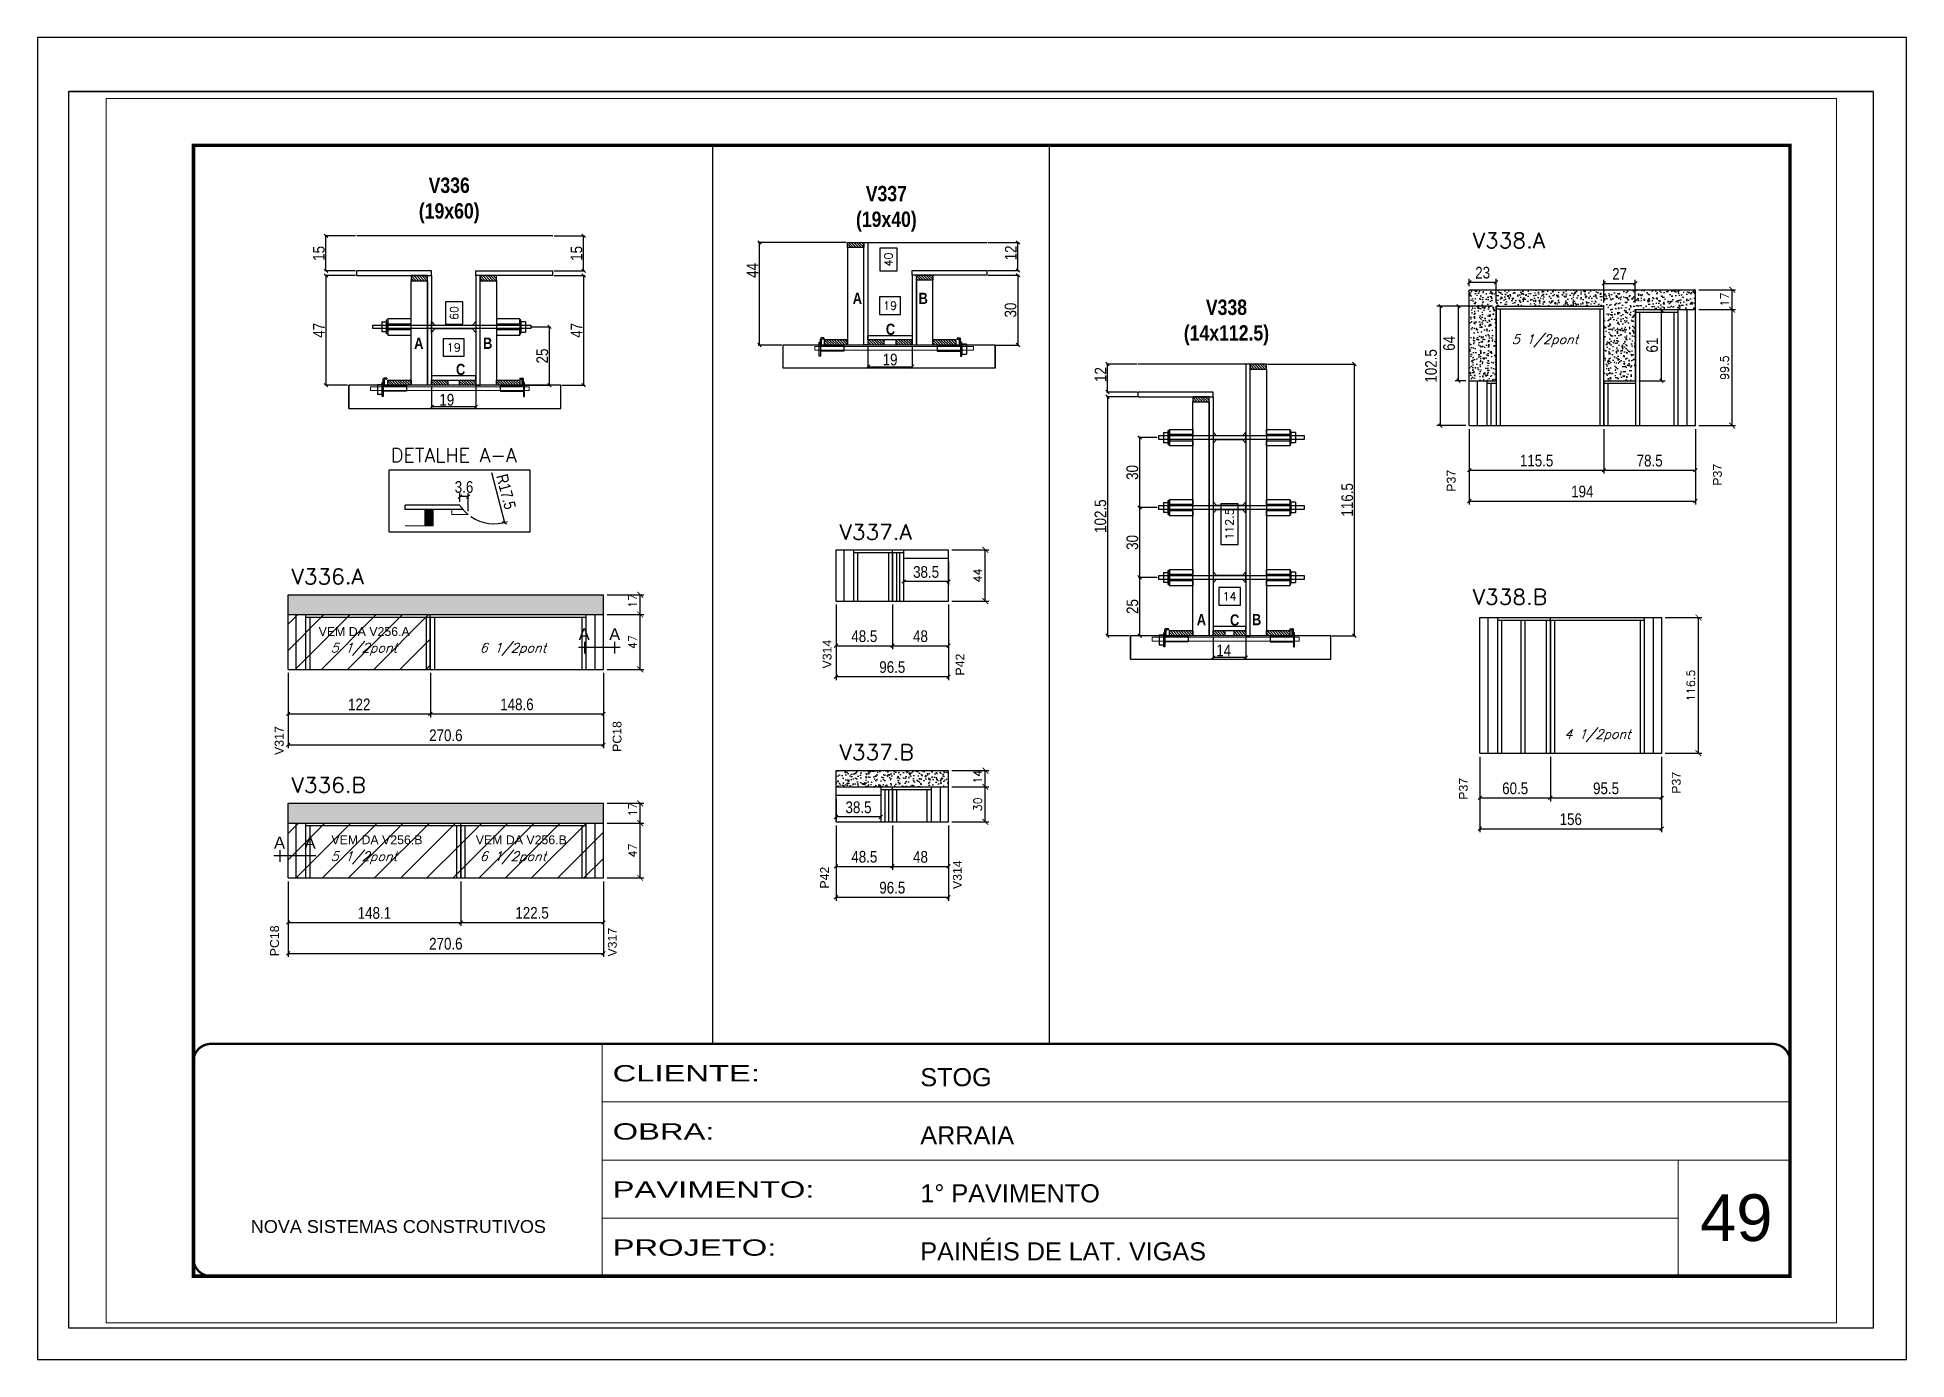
# Paper-space layout '01 (49)' of a CAD drawing. Extents: x -1 to 296, y 0 to 210.
# The model-space entities are those that its viewports show. They can reach past a viewport. Long polylines and large blocks are cut down to what shows.
import ezdxf
from ezdxf.enums import TextEntityAlignment as Align

# ---------------------------------------------------------------- set-up
doc = ezdxf.new("R2010")
doc.units = 0
doc.linetypes.add('CONTINUO', pattern=[0])
doc.linetypes.add('DASHED', pattern=[0.75, 0.5, -0.25])
doc.layers.get('0').update_dxf_attribs({"linetype": 'CONTINUOUS'})
doc.layers.get('Defpoints').update_dxf_attribs({"linetype": 'CONTINUOUS'})
for name, color, linetype in [('1HACHURA MADEIRAS', 1, 'CONTINUOUS'), ('5', 5, 'CONTINUOUS'), ('barrote', 251, 'CONTINUOUS'), ('COTA', 241, 'CONTINUOUS'), ('Cota Seção (2x)', 4, 'CONTINUOUS'), ('detalhes', 4, 'CONTINUOUS'), ('NOMENCLATURA', 7, 'CONTINUOUS'), ('Painéis', 200, 'CONTINUOUS'), ('presilha', 1, 'CONTINUOUS'), ('SARR_2.2x10', 60, 'CONTINUOUS'), ('SARR_2.2x7', 40, 'CONTINUOUS'), ('SARR_3.5x7', 81, 'CONTINUOUS'), ('texto', 7, 'CONTINUOUS'), ('Tubo de PVC', 51, 'CONTINUOUS')]:
    doc.layers.add(name, color=color, linetype=linetype)
for name, color, linetype, lineweight in [('CARIMBO', 255, 'CONTINUOUS', 9), ('CONCRETO', 251, 'CONTINUOUS', 25), ('Escoras', 2, 'CONTINUOUS', 25), ('Folhas', 255, 'CONTINUOUS', 9), ('Madeira', 126, 'CONTINUOUS', 18), ('REAPROVEITAMENTO', 251, 'CONTINUOUS', 9), ('Sarr 2.2x7', 40, 'CONTINUOUS', 9), ('SARRAFO DE PRESSAO', 251, 'DASHED', 9), ('SCO-___-LAJ', 2, 'CONTINUOUS', 0), ('Texto Seção', 7, 'CONTINUOUS', 15)]:
    doc.layers.add(name, color=color, linetype=linetype, lineweight=lineweight)
doc.styles.add('ARIAL', font='arial.ttf')
doc.styles.add('COTA TECNICA', font='techl___.ttf', dxfattribs={"height": 10})
doc.styles.add('COTA TECNICA 2X', font='techl___.ttf', dxfattribs={"height": 10})
doc.styles.add('REGUA-120', font='ROMANS.shx', dxfattribs={"height": 15})
doc.styles.add('ROMANS', font='romans.shx')
doc.styles.get("Standard").update_dxf_attribs({"font": 'ROMANS.SHX'})
doc.styles.add('TECNICA', font='techb___.ttf', dxfattribs={"height": 10})
doc.styles.add('Tecnologia', font='')
doc.styles.get('Tecnologia').set_extended_font_data('Forgotten Futurist')
doc.dimstyles.new('Cota Paínel', dxfattribs={"dimtxt": 7, "dimasz": 5, "dimexe": 3, "dimexo": 3, "dimgap": 3, "dimtad": 1, "dimdec": 1, "dimzin": 12, "dimdsep": 46, "dimtxsty": 'ROMANS', "dimblk": 'ARCHTICK', "dimcen": 0, "dimclrd": 4, "dimclre": 4, "dimclrt": 1, "dimadec": 1, "dimazin": 3, "dimtfac": 1, "dimtdec": 1, "dimtmove": 0, "dimatfit": 3, "dimldrblk": 'OBLIQUE', "dimfxl": 1, "dimtolj": 1, "dimtzin": 12, "dimarcsym": 0})
doc.dimstyles.new('Cota Seção interna', dxfattribs={"dimtxt": 7, "dimasz": 6, "dimexe": 0.18, "dimexo": 2, "dimgap": -4, "dimtad": 3, "dimdec": 1, "dimlfac": 0.5, "dimzin": 12, "dimdsep": 46, "dimtxsty": 'ROMANS', "dimblk": 'ARCHTICK', "dimcen": 0.09, "dimse1": 1, "dimse2": 1, "dimsd1": 1, "dimsd2": 1, "dimclrd": 180, "dimclre": 5, "dimclrt": 1, "dimadec": 0, "dimazin": 3, "dimtfac": 1, "dimtdec": 1, "dimtofl": 0, "dimtmove": 0, "dimatfit": 3, "dimldrblk": 'ARCHTICK', "dimfxl": 1, "dimtolj": 1, "dimtzin": 0, "dimarcsym": 0})
doc.dimstyles.new('PAINEL', dxfattribs={"dimtxt": 10, "dimasz": 3, "dimexe": 3, "dimexo": 3, "dimgap": 3, "dimtad": 1, "dimdec": 1, "dimzin": 12, "dimdsep": 46, "dimtxsty": 'COTA TECNICA', "dimblk1": 'OBLIQUE', "dimblk2": 'OBLIQUE', "dimsah": 1, "dimcen": 0.9, "dimclrd": 4, "dimclre": 4, "dimclrt": 240, "dimadec": 1, "dimazin": 3, "dimtfac": 1, "dimtdec": 1, "dimtmove": 0, "dimatfit": 3, "dimfxl": 1, "dimtolj": 1, "dimtzin": 12, "dimarcsym": 0})
doc.dimstyles.new('SECAO', dxfattribs={"dimscale": 0.333333, "dimtxt": 5, "dimasz": 9, "dimexe": 3, "dimexo": 3, "dimgap": 3, "dimtad": 1, "dimdec": 1, "dimlfac": 0.5, "dimzin": 12, "dimdsep": 46, "dimtxsty": 'COTA TECNICA 2X', "dimblk1": 'OBLIQUE', "dimblk2": 'OBLIQUE', "dimsah": 1, "dimcen": 0.9, "dimclrd": 4, "dimclre": 4, "dimclrt": 240, "dimadec": 1, "dimazin": 3, "dimtfac": 1, "dimtdec": 1, "dimtmove": 0, "dimatfit": 3, "dimfxl": 1, "dimtolj": 1, "dimtzin": 12, "dimarcsym": 0})

psp = doc.layouts.new('01 (49)')

msp = doc.modelspace()

# ---------------------------------------------------------------- texts
at = {"layer": '5', "color": 7, "linetype": 'Continuous'}
msp.add_text('DETALHE A-A', height=12, rotation=359.99996, dxfattribs=at).set_placement((4516.62, 301.83))
at = {"layer": 'CARIMBO', "style": 'ARIAL'}
msp.add_text('49', height=40, dxfattribs=at).set_placement((5640.07, -366.21))
at = {"layer": 'detalhes', "style": 'TECNICA'}
for s, p in [('A', (4912.95, 437.52)), ('B', (4969.47, 437.52)), ('C', (4941.38, 411.04)), ('A', (4536.6, 399)), ('B', (4595.73, 399)), ('C', (4572.49, 376.6)), ('A', (5208.18, 161.97)), ('C', (5236.7, 161.66)), ('B', (5255.58, 161.97))]:
    msp.add_text(s, height=9.6, dxfattribs=at).set_placement(p)
at = {"layer": 'detalhes', "color": 0, "linetype": 'Continuous', "style": 'ARIAL'}
for p in [(4682.5, 154.26), (4708.71, 154.26), (4421.09, -24.54), (4447.3, -24.54)]:
    msp.add_text('A', height=10.22, dxfattribs=at).set_placement(p, align=Align.MIDDLE_CENTER)
at = {"layer": 'NOMENCLATURA', "linetype": 'Continuous', "style": 'ARIAL'}
for s, p in [('P37', (5430.28, 276.47)), ('P37', (5658.72, 281.63)), ('V314', (4894.71, 124.86)), ('P42', (5008.81, 118.78)), ('V317', (4424.53, 50.66)), ('PC18', (4714.49, 53.32)), ('P37', (5623.43, 17.4)), ('P37', (5440.67, 12.24)), ('P42', (4892.56, -63.94)), ('V314', (5006.52, -64.37)), ('PC18', (4420.58, -121.97)), ('V317', (4710.44, -122.25))]:
    msp.add_text(s, height=7.567, rotation=90, dxfattribs=at).set_placement(p)
for s, p in [('VEM DA V256.A', (4454.66, 152.78)), ('VEM DA V256.B', (4465.6, -25.87)), ('VEM DA V256.B', (4589.47, -25.87))]:
    msp.add_text(s, height=7.5671, dxfattribs=at).set_placement(p)
at = {"layer": 'NOMENCLATURA', "char_height": 13.2, "attachment_point": 2, "style": 'TECNICA'}
for s, insert in [('V336\\P(19x60)', (4566.69, 545.96)), ('V337\\P(19x40)', (4941.81, 538.81)), ('V338\\P(14x112.5)', (5233.65, 441.3))]:
    msp.add_mtext_dynamic_manual_height_columns(s, width=13.2, gutter_width=1, heights=[0], dxfattribs=dict(at, insert=insert))
at = {"layer": 'texto', "color": 2, "char_height": 8, "attachment_point": 5, "style": 'ROMANS'}
for s, insert in [('{\\Q19;\\C256;5 1/2pont}', (5507.01, 405.88)), ('{\\Q19;\\C256;5 1/2pont}', (4493.45, 141.31)), ('{\\Q19;\\C256;6 1/2pont}', (4621.39, 141.31)), ('{\\Q19;\\C256;4 1/2pont}', (5552.03, 67.31)), ('{\\Q19;\\C256;5 1/2pont}', (4493.45, -37.54)), ('{\\Q19;\\C256;6 1/2pont}', (4621.39, -37.54))]:
    msp.add_mtext(s, dxfattribs=dict(at, insert=insert))
at = {"layer": 'Texto Seção', "style": 'REGUA-120', "width": 1.05}
for s, p in [('V338.A', (5445.01, 485.5)), ('V337.A', (4901.64, 235.47)), ('V336.A', (4431.45, 197.27)), ('V338.B', (5445.01, 179.78)), ('V337.B', (4901.64, 46.52)), ('V336.B', (4431.45, 18.42))]:
    msp.add_text(s, height=13, dxfattribs=at).set_placement(p)

# ---------------------------------------------------------------- blocks, each defined once
blk = doc.blocks.new('9999999999')
at = {"color": 30, "linetype": 'CONTINUO'}
for p, q in [((98564.6, 34230.2), (98564.6, 34429.4)), ((98564.6, 34379.6), (99584, 34379.6)), ((98564.6, 34329.8), (99488, 34329.8)), ((99584, 34329.8), (99488, 34329.8)), ((99488, 34329.8), (99488, 34230.2)), ((98564.6, 34280), (99488, 34280))]:
    blk.add_line(p, q, dxfattribs=at)
at = {"color": 30, "linetype": 'CONTINUO', "const_width": 2}
blk.add_lwpolyline([(99584, 34230.2), (99584, 34414.4, 0.414214), (99569, 34429.4), (98229, 34429.4, 0.414214), (98214, 34414.4), (98214, 34245.2, 0.414214), (98229, 34230.2), (99584, 34230.2)], format="xyb", dxfattribs=at)
at = {"layer": 'Folhas'}
blk.add_lwpolyline([(98139, 34190.2), (99624, 34190.2), (99624, 35240.2), (98139, 35240.2)], close=True, dxfattribs=at)
at = {"layer": 'Folhas', "color": 30, "const_width": 3}
blk.add_lwpolyline([(98214, 34230.2), (99584, 34230.2), (99584, 35200.2), (98214, 35200.2)], close=True, dxfattribs=at)
at = {"color": 7, "linetype": 'Continuous', "ltscale": 5, "style": 'ARIAL'}
for s, height, p in [('STOG', 15.48, (98837.7, 34393.1)), ('ARRAIA', 15.48, (98837.7, 34343.3)), ('1° PAVIMENTO', 15.483, (98837.7, 34293.5)), ('NOVA SISTEMAS CONSTRUTIVOS', 11.059, (98263.2, 34267.2)), ('PAINÉIS DE LAT. VIGAS', 15.483, (98837.7, 34243.7))]:
    blk.add_text(s, height=height, dxfattribs=at).set_placement(p)
at = {"layer": 'Folhas', "color": 7, "style": 'Tecnologia', "width": 1.5}
for s, p in [('CLIENTE:', (98573.7, 34397.2)), ('OBRA:', (98573.7, 34347.3)), ('PAVIMENTO:', (98573.7, 34297.5)), ('PROJETO:', (98573.7, 34247.7))]:
    blk.add_text(s, height=14, dxfattribs=at).set_placement(p)
blk = doc.blocks.new('_Oblique')
at = {"color": 0, "linetype": 'ByBlock', "lineweight": -2}
blk.add_line((-0.5, -0.5), (0.5, 0.5), dxfattribs=at)
blk = doc.blocks.new('*D1650')
at = {"layer": 'COTA', "color": 4, "lineweight": -2, "transparency": 16777216}
for p, q in [((4551.6, 366.9), (4551.6, 348.2)), ((4589.6, 366.9), (4589.6, 348.2)), ((4589.6, 349.2), (4551.6, 349.2))]:
    blk.add_line(p, q, dxfattribs=at)
at = {"layer": 'Defpoints', "color": 0, "transparency": 16777216}
for p in [(4551.6, 367.9), (4589.6, 367.9), (4551.6, 349.2)]:
    blk.add_point(p, dxfattribs=at)
at = {"layer": 'COTA', "color": 4, "lineweight": -2, "transparency": 16777216, "xscale": 3, "yscale": 3, "zscale": 3, "rotation": 180}
blk.add_blockref('_Oblique', (4551.6, 349.2), dxfattribs=at)
at = {"layer": 'COTA', "color": 4, "lineweight": -2, "transparency": 16777216, "xscale": 3, "yscale": 3, "zscale": 3}
blk.add_blockref('_Oblique', (4589.6, 349.2), dxfattribs=at)
at = {"layer": 'COTA', "color": 240, "transparency": 16777216, "insert": (4564.6, 355.3), "char_height": 10, "attachment_point": 5, "style": 'COTA TECNICA 2X'}
blk.add_mtext('\\A1;19', dxfattribs=at)
blk = doc.blocks.new('PRESILHA METÁLICA 1')
at = {"layer": 'presilha'}
for p, q in [((0, 13), (6, 13)), ((0, 13), (0, 0)), ((6, 0), (0, 0)), ((6, 15.5), (7.5, 15.5)), ((6, -2.5), (6, 15.5)), ((6, 13), (6, 0)), ((7.5, 10.6), (7.5, 19.9)), ((7.5, 15.5), (7.5, -2.5)), ((37.5, 4.1), (7.5, 4.1)), ((12, 21), (8.6, 21)), ((9, 11.6), (9, 18.9)), ((12, 19.5), (9.6, 19.5)), ((37.5, 11), (9.6, 11)), ((12, 21), (12, 19.5)), ((37.5, 11), (37.5, 4.1)), ((7.5, -2.5), (6, -2.5))]:
    blk.add_line(p, q, dxfattribs=at)
for centre, radius, start, end in [((8.6, 19.9), 1.14, 90, 180), ((9.6, 18.9), 0.57, 90, 180), ((9.6, 11.6), 0.57, 180, 270)]:
    blk.add_arc(centre, radius, start, end, dxfattribs=at)
blk = doc.blocks.new('PRESILHA METÁLICA 2')
at = {"layer": 'presilha'}
for p, q in [((-30.8, 13.5), (-30.8, 6.6)), ((-30.8, 13.5), (-2.8, 13.5)), ((-30.8, 6.6), (-0.8, 6.6)), ((-5.2, 23.5), (-5.2, 22)), ((-5.2, 23.5), (-1.9, 23.5)), ((-5.2, 22), (-2.8, 22)), ((-2.2, 14.1), (-2.2, 21.4)), ((0.8, 18), (-0.8, 18)), ((-0.8, 18), (-0.8, 0)), ((-0.8, 0), (0.8, 0)), ((-0.8, 14.6), (-0.8, 22.4)), ((0.8, 0), (0.8, 18))]:
    blk.add_line(p, q, dxfattribs=at)
for centre, radius, start, end in [((-2.8, 21.4), 0.57, 0, 90), ((-2.8, 14.1), 0.57, 270, 0), ((-1.9, 22.4), 1.14, 0, 90)]:
    blk.add_arc(centre, radius, start, end, dxfattribs=at)
blk = doc.blocks.new('*D1651')
at = {"layer": 'COTA', "color": 4, "lineweight": -2, "transparency": 16777216}
for p, q in [((4486.3, 461.9), (4459.9, 461.9)), ((4460.9, 461.9), (4460.9, 367.9)), ((4479.5, 367.9), (4459.9, 367.9))]:
    blk.add_line(p, q, dxfattribs=at)
at = {"layer": 'Defpoints', "color": 0, "transparency": 16777216}
for p in [(4487.3, 461.9), (4460.9, 367.9), (4480.5, 367.9)]:
    blk.add_point(p, dxfattribs=at)
at = {"layer": 'COTA', "color": 4, "lineweight": -2, "transparency": 16777216, "xscale": 3, "yscale": 3, "zscale": 3}
for p, rotation in [((4460.9, 461.9), 90), ((4460.9, 367.9), 270)]:
    blk.add_blockref('_Oblique', p, dxfattribs=dict(at, rotation=rotation))
at = {"layer": 'COTA', "color": 240, "transparency": 16777216, "insert": (4454.9, 414.9), "char_height": 10, "attachment_point": 5, "rotation": 90, "style": 'COTA TECNICA 2X'}
blk.add_mtext('\\A1;47', dxfattribs=at)
blk = doc.blocks.new('*D1652')
at = {"layer": 'Cota Seção (2x)', "color": 180, "lineweight": -2, "transparency": 16777216}
for p, q in [((4578.4, 439.3), (4563.4, 439.3)), ((4563.4, 439.3), (4563.4, 420.3)), ((4578.4, 420.3), (4578.4, 439.3)), ((4563.4, 420.3), (4578.4, 420.3))]:
    blk.add_line(p, q, dxfattribs=at)
at = {"layer": 'Defpoints', "color": 0, "transparency": 16777216}
for p in [(4582.4, 495.9), (4589.6, 495.9), (4582.2, 375.9)]:
    blk.add_point(p, dxfattribs=at)
at = {"layer": 'Cota Seção (2x)', "color": 1, "transparency": 16777216, "insert": (4570.9, 429.8), "char_height": 7, "attachment_point": 5, "rotation": 90, "style": 'ROMANS'}
blk.add_mtext('\\A1;60', dxfattribs=at)
blk = doc.blocks.new('_ArchTick')
at = {"color": 0, "linetype": 'ByBlock', "const_width": 0.15}
blk.add_lwpolyline([(-0.5, -0.5), (0.5, 0.5)], dxfattribs=at)
blk = doc.blocks.new('*D1653')
at = {"layer": 'COTA', "color": 4, "lineweight": -2, "transparency": 16777216}
for p, q in [((4486.3, 495.9), (4459.9, 495.9)), ((4460.9, 465.9), (4460.9, 495.9)), ((4486.3, 465.9), (4459.9, 465.9))]:
    blk.add_line(p, q, dxfattribs=at)
at = {"layer": 'Defpoints', "color": 0, "transparency": 16777216}
for p in [(4460.9, 495.9), (4487.3, 495.9), (4487.3, 465.9)]:
    blk.add_point(p, dxfattribs=at)
at = {"layer": 'COTA', "color": 4, "lineweight": -2, "transparency": 16777216, "xscale": 3, "yscale": 3, "zscale": 3}
for p, rotation in [((4460.9, 495.9), 90), ((4460.9, 465.9), 270)]:
    blk.add_blockref('_Oblique', p, dxfattribs=dict(at, rotation=rotation))
at = {"layer": 'COTA', "color": 240, "transparency": 16777216, "insert": (4454.8, 480.9), "char_height": 10, "attachment_point": 5, "rotation": 90, "style": 'COTA TECNICA 2X'}
blk.add_mtext('\\A1;15', dxfattribs=at)
blk = doc.blocks.new('*D1654')
at = {"layer": 'COTA', "color": 4, "lineweight": -2, "transparency": 16777216}
for p, q in [((4656.7, 461.9), (4683, 461.9)), ((4682, 461.9), (4682, 367.9)), ((4663.4, 367.9), (4683, 367.9))]:
    blk.add_line(p, q, dxfattribs=at)
at = {"layer": 'Defpoints', "color": 0, "transparency": 16777216}
for p in [(4655.7, 461.9), (4662.4, 367.9), (4682, 367.9)]:
    blk.add_point(p, dxfattribs=at)
at = {"layer": 'COTA', "color": 4, "lineweight": -2, "transparency": 16777216, "xscale": 3, "yscale": 3, "zscale": 3}
for p, rotation in [((4682, 461.9), 90), ((4682, 367.9), 270)]:
    blk.add_blockref('_Oblique', p, dxfattribs=dict(at, rotation=rotation))
at = {"layer": 'COTA', "color": 240, "transparency": 16777216, "insert": (4676, 414.9), "char_height": 10, "attachment_point": 5, "rotation": 90, "style": 'COTA TECNICA 2X'}
blk.add_mtext('\\A1;47', dxfattribs=at)
blk = doc.blocks.new('*D1655')
at = {"layer": 'COTA', "color": 4, "lineweight": -2, "transparency": 16777216}
for p, q in [((4656.7, 495.9), (4683, 495.9)), ((4682, 465.9), (4682, 495.9)), ((4656.7, 465.9), (4683, 465.9))]:
    blk.add_line(p, q, dxfattribs=at)
at = {"layer": 'Defpoints', "color": 0, "transparency": 16777216}
for p in [(4655.7, 495.9), (4682, 495.9), (4655.7, 465.9)]:
    blk.add_point(p, dxfattribs=at)
at = {"layer": 'COTA', "color": 4, "lineweight": -2, "transparency": 16777216, "xscale": 3, "yscale": 3, "zscale": 3}
for p, rotation in [((4682, 495.9), 90), ((4682, 465.9), 270)]:
    blk.add_blockref('_Oblique', p, dxfattribs=dict(at, rotation=rotation))
at = {"layer": 'COTA', "color": 240, "transparency": 16777216, "insert": (4675.9, 480.9), "char_height": 10, "attachment_point": 5, "rotation": 90, "style": 'COTA TECNICA 2X'}
blk.add_mtext('\\A1;15', dxfattribs=at)
blk = doc.blocks.new('*D1676')
at = {"layer": 'Cota Seção (2x)', "color": 180, "lineweight": -2, "transparency": 16777216}
for p, q in [((4579.6, 407.7), (4561.6, 407.7)), ((4561.6, 407.7), (4561.6, 392.7)), ((4579.6, 392.7), (4579.6, 407.7)), ((4561.6, 392.7), (4579.6, 392.7))]:
    blk.add_line(p, q, dxfattribs=at)
at = {"layer": 'Defpoints', "color": 0, "transparency": 16777216}
for p in [(4589.6, 388.7), (4551.6, 375.9), (4589.6, 375.9)]:
    blk.add_point(p, dxfattribs=at)
at = {"layer": 'Cota Seção (2x)', "color": 1, "transparency": 16777216, "insert": (4570.6, 400.2), "char_height": 7, "attachment_point": 5, "style": 'ROMANS'}
blk.add_mtext('\\A1;19', dxfattribs=at)
blk = doc.blocks.new('*D1656')
at = {"layer": 'COTA', "color": 4, "linetype": 'ByBlock', "lineweight": -2, "transparency": 16777216}
for p, q in [((4428.5, 121.1), (4428.5, 82.9)), ((4550.5, 121.1), (4550.5, 82.9)), ((4428.5, 85.9), (4550.5, 85.9))]:
    blk.add_line(p, q, dxfattribs=at)
at = {"layer": 'Defpoints', "color": 0, "linetype": 'ByBlock', "transparency": 16777216}
for p in [(4428.5, 124.1), (4550.5, 124.1), (4550.5, 85.9)]:
    blk.add_point(p, dxfattribs=at)
at = {"layer": 'COTA', "color": 4, "linetype": 'ByBlock', "lineweight": -2, "transparency": 16777216, "xscale": 3, "yscale": 3, "zscale": 3, "rotation": 180}
blk.add_blockref('_Oblique', (4428.5, 85.9), dxfattribs=at)
at = {"layer": 'COTA', "color": 4, "linetype": 'ByBlock', "lineweight": -2, "transparency": 16777216, "xscale": 3, "yscale": 3, "zscale": 3}
blk.add_blockref('_Oblique', (4550.5, 85.9), dxfattribs=at)
at = {"layer": 'COTA', "color": 240, "linetype": 'ByBlock', "transparency": 16777216, "insert": (4489.5, 94), "char_height": 10, "attachment_point": 5, "style": 'COTA TECNICA'}
blk.add_mtext('\\A1;122', dxfattribs=at)
blk = doc.blocks.new('*D1657')
at = {"layer": 'COTA', "color": 4, "linetype": 'ByBlock', "lineweight": -2, "transparency": 16777216}
for p, q in [((4550.5, 121.1), (4550.5, 82.9)), ((4699.1, 121.1), (4699.1, 82.9)), ((4550.5, 85.9), (4699.1, 85.9))]:
    blk.add_line(p, q, dxfattribs=at)
at = {"layer": 'Defpoints', "color": 0, "linetype": 'ByBlock', "transparency": 16777216}
for p in [(4550.5, 124.1), (4699.1, 124.1), (4699.1, 85.9)]:
    blk.add_point(p, dxfattribs=at)
at = {"layer": 'COTA', "color": 4, "linetype": 'ByBlock', "lineweight": -2, "transparency": 16777216, "xscale": 3, "yscale": 3, "zscale": 3, "rotation": 180}
blk.add_blockref('_Oblique', (4550.5, 85.9), dxfattribs=at)
at = {"layer": 'COTA', "color": 4, "linetype": 'ByBlock', "lineweight": -2, "transparency": 16777216, "xscale": 3, "yscale": 3, "zscale": 3}
blk.add_blockref('_Oblique', (4699.1, 85.9), dxfattribs=at)
at = {"layer": 'COTA', "color": 240, "linetype": 'ByBlock', "transparency": 16777216, "insert": (4624.8, 94), "char_height": 10, "attachment_point": 5, "style": 'COTA TECNICA'}
blk.add_mtext('\\A1;148.6', dxfattribs=at)
blk = doc.blocks.new('*D1677')
at = {"layer": 'COTA', "color": 4, "linetype": 'ByBlock', "lineweight": -2, "transparency": 16777216}
for p, q in [((4428.5, 121.1), (4428.5, 56.4)), ((4699.1, 121.1), (4699.1, 56.4)), ((4428.5, 59.4), (4699.1, 59.4))]:
    blk.add_line(p, q, dxfattribs=at)
at = {"layer": 'Defpoints', "color": 0, "linetype": 'ByBlock', "transparency": 16777216}
for p in [(4428.5, 124.1), (4699.1, 124.1), (4699.1, 59.4)]:
    blk.add_point(p, dxfattribs=at)
at = {"layer": 'COTA', "color": 4, "linetype": 'ByBlock', "lineweight": -2, "transparency": 16777216, "xscale": 3, "yscale": 3, "zscale": 3, "rotation": 180}
blk.add_blockref('_Oblique', (4428.5, 59.4), dxfattribs=at)
at = {"layer": 'COTA', "color": 4, "linetype": 'ByBlock', "lineweight": -2, "transparency": 16777216, "xscale": 3, "yscale": 3, "zscale": 3}
blk.add_blockref('_Oblique', (4699.1, 59.4), dxfattribs=at)
at = {"layer": 'COTA', "color": 240, "linetype": 'ByBlock', "transparency": 16777216, "insert": (4563.8, 67.5), "char_height": 10, "attachment_point": 5, "style": 'COTA TECNICA'}
blk.add_mtext('\\A1;270.6', dxfattribs=at)
blk = doc.blocks.new('*D1658')
at = {"layer": 'COTA', "color": 4, "linetype": 'Continuous', "lineweight": -2, "transparency": 16777216}
for p, q in [((4702.1, 171.1), (4733.6, 171.1)), ((4730.6, 124.1), (4730.6, 171.1))]:
    blk.add_line(p, q, dxfattribs=at)
at = {"layer": 'COTA', "color": 4, "lineweight": -2, "transparency": 16777216}
blk.add_line((4702.1, 124.1), (4733.6, 124.1), dxfattribs=at)
at = {"layer": 'Defpoints', "color": 0, "linetype": 'Continuous', "transparency": 16777216}
for p in [(4699.1, 171.1), (4730.6, 171.1), (4699.1, 124.1)]:
    blk.add_point(p, dxfattribs=at)
at = {"layer": 'COTA', "color": 4, "linetype": 'Continuous', "lineweight": -2, "transparency": 16777216, "xscale": 5, "yscale": 5, "zscale": 5}
for p, rotation in [((4730.6, 171.1), 90), ((4730.6, 124.1), 270)]:
    blk.add_blockref('_ArchTick', p, dxfattribs=dict(at, rotation=rotation))
at = {"layer": 'COTA', "color": 1, "linetype": 'Continuous', "transparency": 16777216, "insert": (4724.1, 147.6), "char_height": 7, "attachment_point": 5, "rotation": 90, "style": 'ROMANS'}
blk.add_mtext('\\A1;47', dxfattribs=at)
blk = doc.blocks.new('*D1659')
at = {"layer": 'COTA', "color": 4, "linetype": 'Continuous', "lineweight": -2, "transparency": 16777216}
for p, q in [((4702.1, 188.1), (4733.6, 188.1)), ((4730.6, 171.1), (4730.6, 188.1))]:
    blk.add_line(p, q, dxfattribs=at)
at = {"layer": 'COTA', "color": 4, "lineweight": -2, "transparency": 16777216}
blk.add_line((4702.1, 171.1), (4733.6, 171.1), dxfattribs=at)
at = {"layer": 'Defpoints', "color": 0, "linetype": 'Continuous', "transparency": 16777216}
for p in [(4699.1, 188.1), (4730.6, 188.1), (4699.1, 171.1)]:
    blk.add_point(p, dxfattribs=at)
at = {"layer": 'COTA', "color": 4, "linetype": 'Continuous', "lineweight": -2, "transparency": 16777216, "xscale": 5, "yscale": 5, "zscale": 5}
for p, rotation in [((4730.6, 188.1), 90), ((4730.6, 171.1), 270)]:
    blk.add_blockref('_ArchTick', p, dxfattribs=dict(at, rotation=rotation))
at = {"layer": 'COTA', "color": 1, "linetype": 'Continuous', "transparency": 16777216, "insert": (4724.1, 182.8), "char_height": 7, "attachment_point": 5, "rotation": 90, "style": 'ROMANS'}
blk.add_mtext('\\A1;17', dxfattribs=at)
blk = doc.blocks.new('*D1627')
at = {"layer": 'COTA', "color": 4, "linetype": 'ByBlock', "lineweight": -2, "transparency": 16777216}
for p, q in [((4428.5, -57.8), (4428.5, -96)), ((4576.6, -57.8), (4576.6, -96)), ((4428.5, -93), (4576.6, -93))]:
    blk.add_line(p, q, dxfattribs=at)
at = {"layer": 'Defpoints', "color": 0, "linetype": 'ByBlock', "transparency": 16777216}
for p in [(4428.5, -54.8), (4576.6, -54.8), (4576.6, -93)]:
    blk.add_point(p, dxfattribs=at)
at = {"layer": 'COTA', "color": 4, "linetype": 'ByBlock', "lineweight": -2, "transparency": 16777216, "xscale": 3, "yscale": 3, "zscale": 3, "rotation": 180}
blk.add_blockref('_Oblique', (4428.5, -93), dxfattribs=at)
at = {"layer": 'COTA', "color": 4, "linetype": 'ByBlock', "lineweight": -2, "transparency": 16777216, "xscale": 3, "yscale": 3, "zscale": 3}
blk.add_blockref('_Oblique', (4576.6, -93), dxfattribs=at)
at = {"layer": 'COTA', "color": 240, "linetype": 'ByBlock', "transparency": 16777216, "insert": (4502.5, -84.9), "char_height": 10, "attachment_point": 5, "style": 'COTA TECNICA'}
blk.add_mtext('\\A1;148.1', dxfattribs=at)
blk = doc.blocks.new('*D1628')
at = {"layer": 'COTA', "color": 4, "linetype": 'ByBlock', "lineweight": -2, "transparency": 16777216}
for p, q in [((4576.6, -57.8), (4576.6, -96)), ((4699.1, -57.8), (4699.1, -96)), ((4576.6, -93), (4699.1, -93))]:
    blk.add_line(p, q, dxfattribs=at)
at = {"layer": 'Defpoints', "color": 0, "linetype": 'ByBlock', "transparency": 16777216}
for p in [(4576.6, -54.8), (4699.1, -54.8), (4699.1, -93)]:
    blk.add_point(p, dxfattribs=at)
at = {"layer": 'COTA', "color": 4, "linetype": 'ByBlock', "lineweight": -2, "transparency": 16777216, "xscale": 3, "yscale": 3, "zscale": 3, "rotation": 180}
blk.add_blockref('_Oblique', (4576.6, -93), dxfattribs=at)
at = {"layer": 'COTA', "color": 4, "linetype": 'ByBlock', "lineweight": -2, "transparency": 16777216, "xscale": 3, "yscale": 3, "zscale": 3}
blk.add_blockref('_Oblique', (4699.1, -93), dxfattribs=at)
at = {"layer": 'COTA', "color": 240, "linetype": 'ByBlock', "transparency": 16777216, "insert": (4637.8, -84.8), "char_height": 10, "attachment_point": 5, "style": 'COTA TECNICA'}
blk.add_mtext('\\A1;122.5', dxfattribs=at)
blk = doc.blocks.new('*D1664')
at = {"layer": 'COTA', "color": 4, "linetype": 'ByBlock', "lineweight": -2, "transparency": 16777216}
for p, q in [((4428.5, -57.8), (4428.5, -122.5)), ((4699.1, -57.8), (4699.1, -122.5)), ((4428.5, -119.5), (4699.1, -119.5))]:
    blk.add_line(p, q, dxfattribs=at)
at = {"layer": 'Defpoints', "color": 0, "linetype": 'ByBlock', "transparency": 16777216}
for p in [(4428.5, -54.8), (4699.1, -54.8), (4699.1, -119.5)]:
    blk.add_point(p, dxfattribs=at)
at = {"layer": 'COTA', "color": 4, "linetype": 'ByBlock', "lineweight": -2, "transparency": 16777216, "xscale": 3, "yscale": 3, "zscale": 3, "rotation": 180}
blk.add_blockref('_Oblique', (4428.5, -119.5), dxfattribs=at)
at = {"layer": 'COTA', "color": 4, "linetype": 'ByBlock', "lineweight": -2, "transparency": 16777216, "xscale": 3, "yscale": 3, "zscale": 3}
blk.add_blockref('_Oblique', (4699.1, -119.5), dxfattribs=at)
at = {"layer": 'COTA', "color": 240, "linetype": 'ByBlock', "transparency": 16777216, "insert": (4563.8, -111.3), "char_height": 10, "attachment_point": 5, "style": 'COTA TECNICA'}
blk.add_mtext('\\A1;270.6', dxfattribs=at)
blk = doc.blocks.new('*D1629')
at = {"layer": 'COTA', "color": 4, "linetype": 'Continuous', "lineweight": -2, "transparency": 16777216}
for p, q in [((4702.1, -7.8), (4733.6, -7.8)), ((4730.6, -54.8), (4730.6, -7.8))]:
    blk.add_line(p, q, dxfattribs=at)
at = {"layer": 'COTA', "color": 4, "lineweight": -2, "transparency": 16777216}
blk.add_line((4702.1, -54.8), (4733.6, -54.8), dxfattribs=at)
at = {"layer": 'Defpoints', "color": 0, "linetype": 'Continuous', "transparency": 16777216}
for p in [(4699.1, -7.8), (4730.6, -7.8), (4699.1, -54.8)]:
    blk.add_point(p, dxfattribs=at)
at = {"layer": 'COTA', "color": 4, "linetype": 'Continuous', "lineweight": -2, "transparency": 16777216, "xscale": 5, "yscale": 5, "zscale": 5}
for p, rotation in [((4730.6, -7.8), 90), ((4730.6, -54.8), 270)]:
    blk.add_blockref('_ArchTick', p, dxfattribs=dict(at, rotation=rotation))
at = {"layer": 'COTA', "color": 1, "linetype": 'Continuous', "transparency": 16777216, "insert": (4724.1, -31.3), "char_height": 7, "attachment_point": 5, "rotation": 90, "style": 'ROMANS'}
blk.add_mtext('\\A1;47', dxfattribs=at)
blk = doc.blocks.new('*D1630')
at = {"layer": 'COTA', "color": 4, "linetype": 'Continuous', "lineweight": -2, "transparency": 16777216}
for p, q in [((4702.1, 9.2), (4733.6, 9.2)), ((4730.6, -7.8), (4730.6, 9.2))]:
    blk.add_line(p, q, dxfattribs=at)
at = {"layer": 'COTA', "color": 4, "lineweight": -2, "transparency": 16777216}
blk.add_line((4702.1, -7.8), (4733.6, -7.8), dxfattribs=at)
at = {"layer": 'Defpoints', "color": 0, "linetype": 'Continuous', "transparency": 16777216}
for p in [(4699.1, 9.2), (4730.6, 9.2), (4699.1, -7.8)]:
    blk.add_point(p, dxfattribs=at)
at = {"layer": 'COTA', "color": 4, "linetype": 'Continuous', "lineweight": -2, "transparency": 16777216, "xscale": 5, "yscale": 5, "zscale": 5}
for p, rotation in [((4730.6, 9.2), 90), ((4730.6, -7.8), 270)]:
    blk.add_blockref('_ArchTick', p, dxfattribs=dict(at, rotation=rotation))
at = {"layer": 'COTA', "color": 1, "linetype": 'Continuous', "transparency": 16777216, "insert": (4724.1, 3.9), "char_height": 7, "attachment_point": 5, "rotation": 90, "style": 'ROMANS'}
blk.add_mtext('\\A1;17', dxfattribs=at)
blk = doc.blocks.new('*D1631')
at = {"layer": 'COTA', "color": 4, "linetype": 'ByBlock', "lineweight": -2, "transparency": 16777216}
for p, q in [((4898.6, 179.6), (4898.6, 141.4)), ((4947.1, 179.6), (4947.1, 141.4)), ((4898.6, 144.4), (4947.1, 144.4))]:
    blk.add_line(p, q, dxfattribs=at)
at = {"layer": 'Defpoints', "color": 0, "linetype": 'ByBlock', "transparency": 16777216}
for p in [(4898.6, 182.6), (4947.1, 182.6), (4947.1, 144.4)]:
    blk.add_point(p, dxfattribs=at)
at = {"layer": 'COTA', "color": 4, "linetype": 'ByBlock', "lineweight": -2, "transparency": 16777216, "xscale": 3, "yscale": 3, "zscale": 3, "rotation": 180}
blk.add_blockref('_Oblique', (4898.6, 144.4), dxfattribs=at)
at = {"layer": 'COTA', "color": 4, "linetype": 'ByBlock', "lineweight": -2, "transparency": 16777216, "xscale": 3, "yscale": 3, "zscale": 3}
blk.add_blockref('_Oblique', (4947.1, 144.4), dxfattribs=at)
at = {"layer": 'COTA', "color": 240, "linetype": 'ByBlock', "transparency": 16777216, "insert": (4922.9, 152.5), "char_height": 10, "attachment_point": 5, "style": 'COTA TECNICA'}
blk.add_mtext('\\A1;48.5', dxfattribs=at)
blk = doc.blocks.new('*D1632')
at = {"layer": 'COTA', "color": 4, "linetype": 'ByBlock', "lineweight": -2, "transparency": 16777216}
for p, q in [((4947.1, 179.6), (4947.1, 141.4)), ((4995.1, 179.6), (4995.1, 141.4)), ((4947.1, 144.4), (4995.1, 144.4))]:
    blk.add_line(p, q, dxfattribs=at)
at = {"layer": 'Defpoints', "color": 0, "linetype": 'ByBlock', "transparency": 16777216}
for p in [(4947.1, 182.6), (4995.1, 182.6), (4995.1, 144.4)]:
    blk.add_point(p, dxfattribs=at)
at = {"layer": 'COTA', "color": 4, "linetype": 'ByBlock', "lineweight": -2, "transparency": 16777216, "xscale": 3, "yscale": 3, "zscale": 3, "rotation": 180}
blk.add_blockref('_Oblique', (4947.1, 144.4), dxfattribs=at)
at = {"layer": 'COTA', "color": 4, "linetype": 'ByBlock', "lineweight": -2, "transparency": 16777216, "xscale": 3, "yscale": 3, "zscale": 3}
blk.add_blockref('_Oblique', (4995.1, 144.4), dxfattribs=at)
at = {"layer": 'COTA', "color": 240, "linetype": 'ByBlock', "transparency": 16777216, "insert": (4971.1, 152.5), "char_height": 10, "attachment_point": 5, "style": 'COTA TECNICA'}
blk.add_mtext('\\A1;48', dxfattribs=at)
blk = doc.blocks.new('*D1665')
at = {"layer": 'COTA', "color": 4, "linetype": 'ByBlock', "lineweight": -2, "transparency": 16777216}
for p, q in [((4898.6, 179.6), (4898.6, 114.9)), ((4995.1, 179.6), (4995.1, 114.9)), ((4898.6, 117.9), (4995.1, 117.9))]:
    blk.add_line(p, q, dxfattribs=at)
at = {"layer": 'Defpoints', "color": 0, "linetype": 'ByBlock', "transparency": 16777216}
for p in [(4898.6, 182.6), (4995.1, 182.6), (4995.1, 117.9)]:
    blk.add_point(p, dxfattribs=at)
at = {"layer": 'COTA', "color": 4, "linetype": 'ByBlock', "lineweight": -2, "transparency": 16777216, "xscale": 3, "yscale": 3, "zscale": 3, "rotation": 180}
blk.add_blockref('_Oblique', (4898.6, 117.9), dxfattribs=at)
at = {"layer": 'COTA', "color": 4, "linetype": 'ByBlock', "lineweight": -2, "transparency": 16777216, "xscale": 3, "yscale": 3, "zscale": 3}
blk.add_blockref('_Oblique', (4995.1, 117.9), dxfattribs=at)
at = {"layer": 'COTA', "color": 240, "linetype": 'ByBlock', "transparency": 16777216, "insert": (4946.9, 126), "char_height": 10, "attachment_point": 5, "style": 'COTA TECNICA'}
blk.add_mtext('\\A1;96.5', dxfattribs=at)
blk = doc.blocks.new('*D1633')
at = {"layer": 'COTA', "color": 4, "lineweight": -2, "transparency": 16777216}
for p, q in [((4998.1, 226.6), (5029.7, 226.6)), ((5026.7, 182.6), (5026.7, 226.6)), ((4998.1, 182.6), (5029.7, 182.6))]:
    blk.add_line(p, q, dxfattribs=at)
at = {"layer": 'Defpoints', "color": 0, "transparency": 16777216}
for p in [(4995.1, 226.6), (5026.7, 226.6), (4995.1, 182.6)]:
    blk.add_point(p, dxfattribs=at)
at = {"layer": 'COTA', "color": 4, "lineweight": -2, "transparency": 16777216, "xscale": 5, "yscale": 5, "zscale": 5}
for p, rotation in [((5026.7, 226.6), 90), ((5026.7, 182.6), 270)]:
    blk.add_blockref('_ArchTick', p, dxfattribs=dict(at, rotation=rotation))
at = {"layer": 'COTA', "color": 1, "transparency": 16777216, "insert": (5020.2, 204.6), "char_height": 7, "attachment_point": 5, "rotation": 90, "style": 'ROMANS'}
blk.add_mtext('\\A1;44', dxfattribs=at)
blk = doc.blocks.new('*D1634')
at = {"layer": 'COTA', "color": 4, "linetype": 'ByBlock', "lineweight": -2, "transparency": 16777216}
for p, q in [((4898.6, -9.7), (4898.6, -47.9)), ((4947.1, -9.7), (4947.1, -47.9)), ((4898.6, -44.9), (4947.1, -44.9))]:
    blk.add_line(p, q, dxfattribs=at)
at = {"layer": 'Defpoints', "color": 0, "linetype": 'ByBlock', "transparency": 16777216}
for p in [(4898.6, -6.7), (4947.1, -6.7), (4947.1, -44.9)]:
    blk.add_point(p, dxfattribs=at)
at = {"layer": 'COTA', "color": 4, "linetype": 'ByBlock', "lineweight": -2, "transparency": 16777216, "xscale": 3, "yscale": 3, "zscale": 3, "rotation": 180}
blk.add_blockref('_Oblique', (4898.6, -44.9), dxfattribs=at)
at = {"layer": 'COTA', "color": 4, "linetype": 'ByBlock', "lineweight": -2, "transparency": 16777216, "xscale": 3, "yscale": 3, "zscale": 3}
blk.add_blockref('_Oblique', (4947.1, -44.9), dxfattribs=at)
at = {"layer": 'COTA', "color": 240, "linetype": 'ByBlock', "transparency": 16777216, "insert": (4922.9, -36.7), "char_height": 10, "attachment_point": 5, "style": 'COTA TECNICA'}
blk.add_mtext('\\A1;48.5', dxfattribs=at)
blk = doc.blocks.new('*D1635')
at = {"layer": 'COTA', "color": 4, "linetype": 'ByBlock', "lineweight": -2, "transparency": 16777216}
for p, q in [((4947.1, -9.7), (4947.1, -47.9)), ((4995.1, -9.7), (4995.1, -47.9)), ((4947.1, -44.9), (4995.1, -44.9))]:
    blk.add_line(p, q, dxfattribs=at)
at = {"layer": 'Defpoints', "color": 0, "linetype": 'ByBlock', "transparency": 16777216}
for p in [(4947.1, -6.7), (4995.1, -6.7), (4995.1, -44.9)]:
    blk.add_point(p, dxfattribs=at)
at = {"layer": 'COTA', "color": 4, "linetype": 'ByBlock', "lineweight": -2, "transparency": 16777216, "xscale": 3, "yscale": 3, "zscale": 3, "rotation": 180}
blk.add_blockref('_Oblique', (4947.1, -44.9), dxfattribs=at)
at = {"layer": 'COTA', "color": 4, "linetype": 'ByBlock', "lineweight": -2, "transparency": 16777216, "xscale": 3, "yscale": 3, "zscale": 3}
blk.add_blockref('_Oblique', (4995.1, -44.9), dxfattribs=at)
at = {"layer": 'COTA', "color": 240, "linetype": 'ByBlock', "transparency": 16777216, "insert": (4971.1, -36.8), "char_height": 10, "attachment_point": 5, "style": 'COTA TECNICA'}
blk.add_mtext('\\A1;48', dxfattribs=at)
blk = doc.blocks.new('*D1666')
at = {"layer": 'COTA', "color": 4, "linetype": 'ByBlock', "lineweight": -2, "transparency": 16777216}
for p, q in [((4898.6, -9.7), (4898.6, -74.4)), ((4995.1, -9.7), (4995.1, -74.4)), ((4898.6, -71.4), (4995.1, -71.4))]:
    blk.add_line(p, q, dxfattribs=at)
at = {"layer": 'Defpoints', "color": 0, "linetype": 'ByBlock', "transparency": 16777216}
for p in [(4898.6, -6.7), (4995.1, -6.7), (4995.1, -71.4)]:
    blk.add_point(p, dxfattribs=at)
at = {"layer": 'COTA', "color": 4, "linetype": 'ByBlock', "lineweight": -2, "transparency": 16777216, "xscale": 3, "yscale": 3, "zscale": 3, "rotation": 180}
blk.add_blockref('_Oblique', (4898.6, -71.4), dxfattribs=at)
at = {"layer": 'COTA', "color": 4, "linetype": 'ByBlock', "lineweight": -2, "transparency": 16777216, "xscale": 3, "yscale": 3, "zscale": 3}
blk.add_blockref('_Oblique', (4995.1, -71.4), dxfattribs=at)
at = {"layer": 'COTA', "color": 240, "linetype": 'ByBlock', "transparency": 16777216, "insert": (4946.9, -63.2), "char_height": 10, "attachment_point": 5, "style": 'COTA TECNICA'}
blk.add_mtext('\\A1;96.5', dxfattribs=at)
blk = doc.blocks.new('*D1636')
at = {"layer": 'COTA', "color": 4, "lineweight": -2, "transparency": 16777216}
for p, q in [((4998.1, 23.3), (5029.7, 23.3)), ((5026.7, -6.7), (5026.7, 23.3)), ((4998.1, -6.7), (5029.7, -6.7))]:
    blk.add_line(p, q, dxfattribs=at)
at = {"layer": 'Defpoints', "color": 0, "transparency": 16777216}
for p in [(4995.1, 23.3), (5026.7, 23.3), (4995.1, -6.7)]:
    blk.add_point(p, dxfattribs=at)
at = {"layer": 'COTA', "color": 4, "lineweight": -2, "transparency": 16777216, "xscale": 5, "yscale": 5, "zscale": 5}
for p, rotation in [((5026.7, 23.3), 90), ((5026.7, -6.7), 270)]:
    blk.add_blockref('_ArchTick', p, dxfattribs=dict(at, rotation=rotation))
at = {"layer": 'COTA', "color": 1, "transparency": 16777216, "insert": (5020.2, 8.3), "char_height": 7, "attachment_point": 5, "rotation": 90, "style": 'ROMANS'}
blk.add_mtext('\\A1;30', dxfattribs=at)
blk = doc.blocks.new('*D1637')
at = {"layer": 'COTA', "color": 4, "lineweight": -2, "transparency": 16777216}
for p, q in [((4998.1, 37.3), (5029.7, 37.3)), ((5026.7, 23.3), (5026.7, 37.3)), ((4998.1, 23.3), (5029.7, 23.3))]:
    blk.add_line(p, q, dxfattribs=at)
at = {"layer": 'Defpoints', "color": 0, "transparency": 16777216}
for p in [(4995.1, 37.3), (5026.7, 37.3), (4995.1, 23.3)]:
    blk.add_point(p, dxfattribs=at)
at = {"layer": 'COTA', "color": 4, "lineweight": -2, "transparency": 16777216, "xscale": 5, "yscale": 5, "zscale": 5}
for p, rotation in [((5026.7, 37.3), 90), ((5026.7, 23.3), 270)]:
    blk.add_blockref('_ArchTick', p, dxfattribs=dict(at, rotation=rotation))
at = {"layer": 'COTA', "color": 1, "transparency": 16777216, "insert": (5020.2, 32), "char_height": 7, "attachment_point": 5, "rotation": 90, "style": 'ROMANS'}
blk.add_mtext('\\A1;14', dxfattribs=at)
blk = doc.blocks.new('*D1667')
at = {"layer": 'COTA', "color": 4, "lineweight": -2, "transparency": 16777216}
for p, q in [((4956.6, 216.6), (4956.6, 196.4)), ((4995.1, 216.6), (4995.1, 196.4)), ((4995.1, 199.4), (4956.6, 199.4))]:
    blk.add_line(p, q, dxfattribs=at)
at = {"layer": 'Defpoints', "color": 0, "transparency": 16777216}
for p in [(4956.6, 219.6), (4995.1, 219.6), (4956.6, 199.4)]:
    blk.add_point(p, dxfattribs=at)
at = {"layer": 'COTA', "color": 4, "lineweight": -2, "transparency": 16777216, "xscale": 3, "yscale": 3, "zscale": 3, "rotation": 180}
blk.add_blockref('_Oblique', (4956.6, 199.4), dxfattribs=at)
at = {"layer": 'COTA', "color": 4, "lineweight": -2, "transparency": 16777216, "xscale": 3, "yscale": 3, "zscale": 3}
blk.add_blockref('_Oblique', (4995.1, 199.4), dxfattribs=at)
at = {"layer": 'COTA', "color": 240, "transparency": 16777216, "insert": (4975.9, 207.6), "char_height": 10, "attachment_point": 5, "style": 'COTA TECNICA'}
blk.add_mtext('\\A1;38.5', dxfattribs=at)
blk = doc.blocks.new('*D1668')
at = {"layer": 'COTA', "color": 4, "lineweight": -2, "transparency": 16777216}
for p, q in [((4898.6, 13.3), (4898.6, -5.5)), ((4937.1, 13.3), (4937.1, -5.5)), ((4937.1, -2.5), (4898.6, -2.5))]:
    blk.add_line(p, q, dxfattribs=at)
at = {"layer": 'Defpoints', "color": 0, "transparency": 16777216}
for p in [(4898.6, 16.3), (4937.1, 16.3), (4898.6, -2.5)]:
    blk.add_point(p, dxfattribs=at)
at = {"layer": 'COTA', "color": 4, "lineweight": -2, "transparency": 16777216, "xscale": 3, "yscale": 3, "zscale": 3, "rotation": 180}
blk.add_blockref('_Oblique', (4898.6, -2.5), dxfattribs=at)
at = {"layer": 'COTA', "color": 4, "lineweight": -2, "transparency": 16777216, "xscale": 3, "yscale": 3, "zscale": 3}
blk.add_blockref('_Oblique', (4937.1, -2.5), dxfattribs=at)
at = {"layer": 'COTA', "color": 240, "transparency": 16777216, "insert": (4917.9, 5.7), "char_height": 10, "attachment_point": 5, "style": 'COTA TECNICA'}
blk.add_mtext('\\A1;38.5', dxfattribs=at)
blk = doc.blocks.new('*D1638')
at = {"layer": 'COTA', "color": 4, "lineweight": -2, "transparency": 16777216}
for p, q in [((4926, 401.3), (4926, 382.7)), ((4964, 401.3), (4964, 382.7)), ((4926, 383.7), (4964, 383.7))]:
    blk.add_line(p, q, dxfattribs=at)
at = {"layer": 'Defpoints', "color": 0, "transparency": 16777216}
for p in [(4926, 402.3), (4964, 402.3), (4964, 383.7)]:
    blk.add_point(p, dxfattribs=at)
at = {"layer": 'COTA', "color": 4, "lineweight": -2, "transparency": 16777216, "xscale": 3, "yscale": 3, "zscale": 3, "rotation": 180}
blk.add_blockref('_Oblique', (4926, 383.7), dxfattribs=at)
at = {"layer": 'COTA', "color": 4, "lineweight": -2, "transparency": 16777216, "xscale": 3, "yscale": 3, "zscale": 3}
blk.add_blockref('_Oblique', (4964, 383.7), dxfattribs=at)
at = {"layer": 'COTA', "color": 240, "transparency": 16777216, "insert": (4945, 389.8), "char_height": 10, "attachment_point": 5, "style": 'COTA TECNICA 2X'}
blk.add_mtext('\\A1;19', dxfattribs=at)
blk = doc.blocks.new('*D1639')
at = {"layer": 'COTA', "color": 4, "lineweight": -2, "transparency": 16777216}
for p, q in [((5029.3, 462.3), (5055.7, 462.3)), ((5054.7, 462.3), (5054.7, 402.3)), ((5036.1, 402.3), (5055.7, 402.3))]:
    blk.add_line(p, q, dxfattribs=at)
at = {"layer": 'Defpoints', "color": 0, "transparency": 16777216}
for p in [(5028.3, 462.3), (5035.1, 402.3), (5054.7, 402.3)]:
    blk.add_point(p, dxfattribs=at)
at = {"layer": 'COTA', "color": 4, "lineweight": -2, "transparency": 16777216, "xscale": 3, "yscale": 3, "zscale": 3}
for p, rotation in [((5054.7, 462.3), 90), ((5054.7, 402.3), 270)]:
    blk.add_blockref('_Oblique', p, dxfattribs=dict(at, rotation=rotation))
at = {"layer": 'COTA', "color": 240, "transparency": 16777216, "insert": (5048.4, 432.3), "char_height": 10, "attachment_point": 5, "rotation": 90, "style": 'COTA TECNICA 2X'}
blk.add_mtext('\\A1;30', dxfattribs=at)
blk = doc.blocks.new('*D1640')
at = {"layer": 'Cota Seção (2x)', "color": 180, "lineweight": -2, "transparency": 16777216}
for p, q in [((4951.1, 485.3), (4936.1, 485.3)), ((4936.1, 485.3), (4936.1, 465.9)), ((4951.1, 465.9), (4951.1, 485.3)), ((4936.1, 465.9), (4951.1, 465.9))]:
    blk.add_line(p, q, dxfattribs=at)
at = {"layer": 'Defpoints', "color": 0, "transparency": 16777216}
for p in [(4926, 490.3), (4955.1, 490.3), (4933.4, 410.3)]:
    blk.add_point(p, dxfattribs=at)
at = {"layer": 'Cota Seção (2x)', "color": 1, "transparency": 16777216, "insert": (4943.6, 475.6), "char_height": 7, "attachment_point": 5, "rotation": 90, "style": 'ROMANS'}
blk.add_mtext('\\A1;40', dxfattribs=at)
blk = doc.blocks.new('*D1641')
at = {"layer": 'COTA', "color": 4, "lineweight": -2, "transparency": 16777216}
for p, q in [((5029.3, 490.3), (5055.7, 490.3)), ((5054.7, 466.3), (5054.7, 490.3)), ((5029.3, 466.3), (5055.7, 466.3))]:
    blk.add_line(p, q, dxfattribs=at)
at = {"layer": 'Defpoints', "color": 0, "transparency": 16777216}
for p in [(5028.3, 490.3), (5054.7, 490.3), (5028.3, 466.3)]:
    blk.add_point(p, dxfattribs=at)
at = {"layer": 'COTA', "color": 4, "lineweight": -2, "transparency": 16777216, "xscale": 3, "yscale": 3, "zscale": 3}
for p, rotation in [((5054.7, 490.3), 90), ((5054.7, 466.3), 270)]:
    blk.add_blockref('_Oblique', p, dxfattribs=dict(at, rotation=rotation))
at = {"layer": 'COTA', "color": 240, "transparency": 16777216, "insert": (5048.6, 481.3), "char_height": 10, "attachment_point": 5, "rotation": 90, "style": 'COTA TECNICA 2X'}
blk.add_mtext('\\A1;12', dxfattribs=at)
blk = doc.blocks.new('*D1642')
at = {"layer": 'COTA', "color": 4, "lineweight": -2, "transparency": 16777216}
for p, q in [((4907.4, 490.3), (4831.9, 490.3)), ((4832.9, 402.3), (4832.9, 490.3)), ((4852.1, 402.3), (4831.9, 402.3))]:
    blk.add_line(p, q, dxfattribs=at)
at = {"layer": 'Defpoints', "color": 0, "transparency": 16777216}
for p in [(4832.9, 490.3), (4908.4, 490.3), (4853.1, 402.3)]:
    blk.add_point(p, dxfattribs=at)
at = {"layer": 'COTA', "color": 4, "lineweight": -2, "transparency": 16777216, "xscale": 3, "yscale": 3, "zscale": 3}
for p, rotation in [((4832.9, 490.3), 90), ((4832.9, 402.3), 270)]:
    blk.add_blockref('_Oblique', p, dxfattribs=dict(at, rotation=rotation))
at = {"layer": 'COTA', "color": 240, "transparency": 16777216, "insert": (4826.9, 466.3), "char_height": 10, "attachment_point": 5, "rotation": 90, "style": 'COTA TECNICA 2X'}
blk.add_mtext('\\A1;44', dxfattribs=at)
blk = doc.blocks.new('*D1662')
at = {"layer": 'Cota Seção (2x)', "color": 180, "lineweight": -2, "transparency": 16777216}
for p, q in [((4954, 443.6), (4936, 443.6)), ((4936, 443.6), (4936, 428.6)), ((4954, 428.6), (4954, 443.6)), ((4936, 428.6), (4954, 428.6))]:
    blk.add_line(p, q, dxfattribs=at)
at = {"layer": 'Defpoints', "color": 0, "transparency": 16777216}
for p in [(4926, 424.6), (4926, 410.3), (4964, 410.3)]:
    blk.add_point(p, dxfattribs=at)
at = {"layer": 'Cota Seção (2x)', "color": 1, "transparency": 16777216, "insert": (4945, 436.1), "char_height": 7, "attachment_point": 5, "style": 'ROMANS'}
blk.add_mtext('\\A1;19', dxfattribs=at)
blk = doc.blocks.new('*D1619')
at = {"layer": 'COTA', "color": 4, "lineweight": -2, "transparency": 16777216}
for p, q in [((5222.3, 152), (5222.3, 133.3)), ((5250.3, 152), (5250.3, 133.3)), ((5250.3, 134.3), (5222.3, 134.3))]:
    blk.add_line(p, q, dxfattribs=at)
at = {"layer": 'Defpoints', "color": 0, "transparency": 16777216}
for p in [(5222.3, 153), (5250.3, 153), (5222.3, 134.3)]:
    blk.add_point(p, dxfattribs=at)
at = {"layer": 'COTA', "color": 4, "lineweight": -2, "transparency": 16777216, "xscale": 3, "yscale": 3, "zscale": 3, "rotation": 180}
blk.add_blockref('_Oblique', (5222.3, 134.3), dxfattribs=at)
at = {"layer": 'COTA', "color": 4, "lineweight": -2, "transparency": 16777216, "xscale": 3, "yscale": 3, "zscale": 3}
blk.add_blockref('_Oblique', (5250.3, 134.3), dxfattribs=at)
at = {"layer": 'COTA', "color": 240, "transparency": 16777216, "insert": (5231.3, 140.4), "char_height": 10, "attachment_point": 5, "style": 'COTA TECNICA 2X'}
blk.add_mtext('\\A1;14', dxfattribs=at)
blk = doc.blocks.new('*D1620')
at = {"layer": 'COTA', "color": 4, "lineweight": -2, "transparency": 16777216}
for p, q in [((5157, 358), (5130.6, 358)), ((5131.6, 358), (5131.6, 153)), ((5150.2, 153), (5130.6, 153))]:
    blk.add_line(p, q, dxfattribs=at)
at = {"layer": 'Defpoints', "color": 0, "transparency": 16777216}
for p in [(5158, 358), (5131.6, 153), (5151.2, 153)]:
    blk.add_point(p, dxfattribs=at)
at = {"layer": 'COTA', "color": 4, "lineweight": -2, "transparency": 16777216, "xscale": 3, "yscale": 3, "zscale": 3}
for p, rotation in [((5131.6, 358), 90), ((5131.6, 153), 270)]:
    blk.add_blockref('_Oblique', p, dxfattribs=dict(at, rotation=rotation))
at = {"layer": 'COTA', "color": 240, "transparency": 16777216, "insert": (5125.5, 255.5), "char_height": 10, "attachment_point": 5, "rotation": 90, "style": 'COTA TECNICA 2X'}
blk.add_mtext('\\A1;102.5', dxfattribs=at)
blk = doc.blocks.new('*D1621')
at = {"layer": 'Cota Seção (2x)', "color": 180, "lineweight": -2, "transparency": 16777216}
for p, q in [((5243.7, 266.2), (5228.7, 266.2)), ((5228.7, 266.2), (5228.7, 231.2)), ((5243.7, 231.2), (5243.7, 266.2)), ((5228.7, 231.2), (5243.7, 231.2))]:
    blk.add_line(p, q, dxfattribs=at)
at = {"layer": 'Defpoints', "color": 0, "transparency": 16777216}
for p in [(5247.7, 386), (5250.3, 386), (5242.9, 161)]:
    blk.add_point(p, dxfattribs=at)
at = {"layer": 'Cota Seção (2x)', "color": 1, "transparency": 16777216, "insert": (5236.2, 248.7), "char_height": 7, "attachment_point": 5, "rotation": 90, "style": 'ROMANS'}
blk.add_mtext('\\A1;112.5', dxfattribs=at)
blk = doc.blocks.new('*D1622')
at = {"layer": 'COTA', "color": 4, "lineweight": -2, "transparency": 16777216}
for p, q in [((5157, 386), (5130.6, 386)), ((5131.6, 362), (5131.6, 386)), ((5157, 362), (5130.6, 362))]:
    blk.add_line(p, q, dxfattribs=at)
at = {"layer": 'Defpoints', "color": 0, "transparency": 16777216}
for p in [(5131.6, 386), (5158, 386), (5158, 362)]:
    blk.add_point(p, dxfattribs=at)
at = {"layer": 'COTA', "color": 4, "lineweight": -2, "transparency": 16777216, "xscale": 3, "yscale": 3, "zscale": 3}
for p, rotation in [((5131.6, 386), 90), ((5131.6, 362), 270)]:
    blk.add_blockref('_Oblique', p, dxfattribs=dict(at, rotation=rotation))
at = {"layer": 'COTA', "color": 240, "transparency": 16777216, "insert": (5125.6, 377), "char_height": 10, "attachment_point": 5, "rotation": 90, "style": 'COTA TECNICA 2X'}
blk.add_mtext('\\A1;12', dxfattribs=at)
blk = doc.blocks.new('*D1623')
at = {"layer": 'COTA', "color": 4, "lineweight": -2, "transparency": 16777216}
for p, q in [((5268.9, 386), (5344.4, 386)), ((5343.4, 153), (5343.4, 386)), ((5324.2, 153), (5344.4, 153))]:
    blk.add_line(p, q, dxfattribs=at)
at = {"layer": 'Defpoints', "color": 0, "transparency": 16777216}
for p in [(5267.9, 386), (5343.4, 386), (5323.2, 153)]:
    blk.add_point(p, dxfattribs=at)
at = {"layer": 'COTA', "color": 4, "lineweight": -2, "transparency": 16777216, "xscale": 3, "yscale": 3, "zscale": 3}
for p, rotation in [((5343.4, 386), 90), ((5343.4, 153), 270)]:
    blk.add_blockref('_Oblique', p, dxfattribs=dict(at, rotation=rotation))
at = {"layer": 'COTA', "color": 240, "transparency": 16777216, "insert": (5337.3, 269.5), "char_height": 10, "attachment_point": 5, "rotation": 90, "style": 'COTA TECNICA 2X'}
blk.add_mtext('\\A1;116.5', dxfattribs=at)
blk = doc.blocks.new('*D1624')
at = {"layer": 'COTA', "color": 4, "lineweight": -2, "transparency": 16777216}
for p, q in [((5174.2, 203), (5158.2, 203)), ((5159.2, 153), (5159.2, 203)), ((5183.7, 153), (5158.2, 153))]:
    blk.add_line(p, q, dxfattribs=at)
at = {"layer": 'Defpoints', "color": 0, "transparency": 16777216}
for p in [(5159.2, 203), (5175.2, 203), (5184.7, 153)]:
    blk.add_point(p, dxfattribs=at)
at = {"layer": 'COTA', "color": 4, "lineweight": -2, "transparency": 16777216, "xscale": 3, "yscale": 3, "zscale": 3}
for p, rotation in [((5159.2, 203), 90), ((5159.2, 153), 270)]:
    blk.add_blockref('_Oblique', p, dxfattribs=dict(at, rotation=rotation))
at = {"layer": 'COTA', "color": 240, "transparency": 16777216, "insert": (5153, 178), "char_height": 10, "attachment_point": 5, "rotation": 90, "style": 'COTA TECNICA 2X'}
blk.add_mtext('\\A1;25', dxfattribs=at)
blk = doc.blocks.new('*D1663')
at = {"layer": 'Cota Seção (2x)', "color": 180, "lineweight": -2, "transparency": 16777216}
for p, q in [((5245.6, 194.2), (5227, 194.2)), ((5227, 194.2), (5227, 179.2)), ((5245.6, 179.2), (5245.6, 194.2)), ((5227, 179.2), (5245.6, 179.2))]:
    blk.add_line(p, q, dxfattribs=at)
at = {"layer": 'Defpoints', "color": 0, "transparency": 16777216}
for p in [(5222.3, 161), (5250.3, 175.2), (5250.3, 161)]:
    blk.add_point(p, dxfattribs=at)
at = {"layer": 'Cota Seção (2x)', "color": 1, "transparency": 16777216, "insert": (5236.3, 186.7), "char_height": 7, "attachment_point": 5, "style": 'ROMANS'}
blk.add_mtext('\\A1;14', dxfattribs=at)
blk = doc.blocks.new('*D1625')
at = {"layer": 'COTA', "color": 4, "lineweight": -2, "transparency": 16777216}
for p, q in [((5174.2, 263), (5158.2, 263)), ((5159.2, 203), (5159.2, 263)), ((5174.2, 203), (5158.2, 203))]:
    blk.add_line(p, q, dxfattribs=at)
at = {"layer": 'Defpoints', "color": 0, "transparency": 16777216}
for p in [(5159.2, 263), (5175.2, 263), (5175.2, 203)]:
    blk.add_point(p, dxfattribs=at)
at = {"layer": 'COTA', "color": 4, "lineweight": -2, "transparency": 16777216, "xscale": 3, "yscale": 3, "zscale": 3}
for p, rotation in [((5159.2, 263), 90), ((5159.2, 203), 270)]:
    blk.add_blockref('_Oblique', p, dxfattribs=dict(at, rotation=rotation))
at = {"layer": 'COTA', "color": 240, "transparency": 16777216, "insert": (5152.9, 233), "char_height": 10, "attachment_point": 5, "rotation": 90, "style": 'COTA TECNICA 2X'}
blk.add_mtext('\\A1;30', dxfattribs=at)
blk = doc.blocks.new('*D1626')
at = {"layer": 'COTA', "color": 4, "lineweight": -2, "transparency": 16777216}
for p, q in [((5174.2, 323), (5158.2, 323)), ((5159.2, 263), (5159.2, 323)), ((5174.2, 263), (5158.2, 263))]:
    blk.add_line(p, q, dxfattribs=at)
at = {"layer": 'Defpoints', "color": 0, "transparency": 16777216}
for p in [(5159.2, 323), (5175.2, 323), (5175.2, 263)]:
    blk.add_point(p, dxfattribs=at)
at = {"layer": 'COTA', "color": 4, "lineweight": -2, "transparency": 16777216, "xscale": 3, "yscale": 3, "zscale": 3}
for p, rotation in [((5159.2, 323), 90), ((5159.2, 263), 270)]:
    blk.add_blockref('_Oblique', p, dxfattribs=dict(at, rotation=rotation))
at = {"layer": 'COTA', "color": 240, "transparency": 16777216, "insert": (5152.9, 293), "char_height": 10, "attachment_point": 5, "rotation": 90, "style": 'COTA TECNICA 2X'}
blk.add_mtext('\\A1;30', dxfattribs=at)
blk = doc.blocks.new('*D1643')
at = {"layer": 'COTA', "color": 4, "linetype": 'ByBlock', "lineweight": -2, "transparency": 16777216}
for p, q in [((5442, 330.2), (5442, 292)), ((5557.5, 330.2), (5557.5, 292)), ((5442, 295), (5557.5, 295))]:
    blk.add_line(p, q, dxfattribs=at)
at = {"layer": 'Defpoints', "color": 0, "linetype": 'ByBlock', "transparency": 16777216}
for p in [(5442, 333.2), (5557.5, 333.2), (5557.5, 295)]:
    blk.add_point(p, dxfattribs=at)
at = {"layer": 'COTA', "color": 4, "linetype": 'ByBlock', "lineweight": -2, "transparency": 16777216, "xscale": 3, "yscale": 3, "zscale": 3, "rotation": 180}
blk.add_blockref('_Oblique', (5442, 295), dxfattribs=at)
at = {"layer": 'COTA', "color": 4, "linetype": 'ByBlock', "lineweight": -2, "transparency": 16777216, "xscale": 3, "yscale": 3, "zscale": 3}
blk.add_blockref('_Oblique', (5557.5, 295), dxfattribs=at)
at = {"layer": 'COTA', "color": 240, "linetype": 'ByBlock', "transparency": 16777216, "insert": (5499.8, 303.1), "char_height": 10, "attachment_point": 5, "style": 'COTA TECNICA'}
blk.add_mtext('\\A1;115.5', dxfattribs=at)
blk = doc.blocks.new('*D1644')
at = {"layer": 'COTA', "color": 4, "linetype": 'ByBlock', "lineweight": -2, "transparency": 16777216}
for p, q in [((5557.5, 330.2), (5557.5, 292)), ((5636, 330.2), (5636, 292)), ((5557.5, 295), (5636, 295))]:
    blk.add_line(p, q, dxfattribs=at)
at = {"layer": 'Defpoints', "color": 0, "linetype": 'ByBlock', "transparency": 16777216}
for p in [(5557.5, 333.2), (5636, 333.2), (5636, 295)]:
    blk.add_point(p, dxfattribs=at)
at = {"layer": 'COTA', "color": 4, "linetype": 'ByBlock', "lineweight": -2, "transparency": 16777216, "xscale": 3, "yscale": 3, "zscale": 3, "rotation": 180}
blk.add_blockref('_Oblique', (5557.5, 295), dxfattribs=at)
at = {"layer": 'COTA', "color": 4, "linetype": 'ByBlock', "lineweight": -2, "transparency": 16777216, "xscale": 3, "yscale": 3, "zscale": 3}
blk.add_blockref('_Oblique', (5636, 295), dxfattribs=at)
at = {"layer": 'COTA', "color": 240, "linetype": 'ByBlock', "transparency": 16777216, "insert": (5596.8, 303.1), "char_height": 10, "attachment_point": 5, "style": 'COTA TECNICA'}
blk.add_mtext('\\A1;78.5', dxfattribs=at)
blk = doc.blocks.new('*D1669')
at = {"layer": 'COTA', "color": 4, "linetype": 'ByBlock', "lineweight": -2, "transparency": 16777216}
for p, q in [((5442, 330.2), (5442, 265.5)), ((5636, 330.2), (5636, 265.5)), ((5442, 268.5), (5636, 268.5))]:
    blk.add_line(p, q, dxfattribs=at)
at = {"layer": 'Defpoints', "color": 0, "linetype": 'ByBlock', "transparency": 16777216}
for p in [(5442, 333.2), (5636, 333.2), (5636, 268.5)]:
    blk.add_point(p, dxfattribs=at)
at = {"layer": 'COTA', "color": 4, "linetype": 'ByBlock', "lineweight": -2, "transparency": 16777216, "xscale": 3, "yscale": 3, "zscale": 3, "rotation": 180}
blk.add_blockref('_Oblique', (5442, 268.5), dxfattribs=at)
at = {"layer": 'COTA', "color": 4, "linetype": 'ByBlock', "lineweight": -2, "transparency": 16777216, "xscale": 3, "yscale": 3, "zscale": 3}
blk.add_blockref('_Oblique', (5636, 268.5), dxfattribs=at)
at = {"layer": 'COTA', "color": 240, "linetype": 'ByBlock', "transparency": 16777216, "insert": (5539, 276.6), "char_height": 10, "attachment_point": 5, "style": 'COTA TECNICA'}
blk.add_mtext('\\A1;194', dxfattribs=at)
blk = doc.blocks.new('*D1645')
at = {"layer": 'COTA', "color": 4, "lineweight": -2, "transparency": 16777216}
for p, q in [((5639, 432.7), (5670.6, 432.7)), ((5667.6, 333.2), (5667.6, 432.7)), ((5639, 333.2), (5670.6, 333.2))]:
    blk.add_line(p, q, dxfattribs=at)
at = {"layer": 'Defpoints', "color": 0, "transparency": 16777216}
for p in [(5636, 432.7), (5667.6, 432.7), (5636, 333.2)]:
    blk.add_point(p, dxfattribs=at)
at = {"layer": 'COTA', "color": 4, "lineweight": -2, "transparency": 16777216, "xscale": 5, "yscale": 5, "zscale": 5}
for p, rotation in [((5667.6, 432.7), 90), ((5667.6, 333.2), 270)]:
    blk.add_blockref('_ArchTick', p, dxfattribs=dict(at, rotation=rotation))
at = {"layer": 'COTA', "color": 1, "transparency": 16777216, "insert": (5661.1, 382.9), "char_height": 7, "attachment_point": 5, "rotation": 90, "style": 'ROMANS'}
blk.add_mtext('\\A1;99.5', dxfattribs=at)
blk = doc.blocks.new('*D1646')
at = {"layer": 'COTA', "color": 4, "lineweight": -2, "transparency": 16777216}
for p, q in [((5639, 449.7), (5670.6, 449.7)), ((5667.6, 432.7), (5667.6, 449.7)), ((5639, 432.7), (5670.6, 432.7))]:
    blk.add_line(p, q, dxfattribs=at)
at = {"layer": 'Defpoints', "color": 0, "transparency": 16777216}
for p in [(5636, 449.7), (5667.6, 449.7), (5636, 432.7)]:
    blk.add_point(p, dxfattribs=at)
at = {"layer": 'COTA', "color": 4, "lineweight": -2, "transparency": 16777216, "xscale": 5, "yscale": 5, "zscale": 5}
for p, rotation in [((5667.6, 449.7), 90), ((5667.6, 432.7), 270)]:
    blk.add_blockref('_ArchTick', p, dxfattribs=dict(at, rotation=rotation))
at = {"layer": 'COTA', "color": 1, "transparency": 16777216, "insert": (5661.1, 441.3), "char_height": 7, "attachment_point": 5, "rotation": 90, "style": 'ROMANS'}
blk.add_mtext('\\A1;17', dxfattribs=at)
blk = doc.blocks.new('*D1670')
at = {"layer": 'COTA', "color": 4, "lineweight": -2, "transparency": 16777216}
for p, q in [((5587.5, 432.7), (5610, 432.7)), ((5607, 371.7), (5607, 432.7)), ((5587.5, 371.7), (5610, 371.7))]:
    blk.add_line(p, q, dxfattribs=at)
at = {"layer": 'Defpoints', "color": 0, "transparency": 16777216}
for p in [(5584.5, 432.7), (5607, 432.7), (5584.5, 371.7)]:
    blk.add_point(p, dxfattribs=at)
at = {"layer": 'COTA', "color": 4, "lineweight": -2, "transparency": 16777216, "xscale": 3, "yscale": 3, "zscale": 3}
for p, rotation in [((5607, 432.7), 90), ((5607, 371.7), 270)]:
    blk.add_blockref('_Oblique', p, dxfattribs=dict(at, rotation=rotation))
at = {"layer": 'COTA', "color": 240, "transparency": 16777216, "insert": (5598.9, 402.2), "char_height": 10, "attachment_point": 5, "rotation": 90, "style": 'COTA TECNICA'}
blk.add_mtext('\\A1;61', dxfattribs=at)
blk = doc.blocks.new('*D1671')
at = {"layer": 'COTA', "color": 4, "lineweight": -2, "transparency": 16777216}
for p, q in [((5557.5, 438.7), (5557.5, 458.2)), ((5557.5, 455.2), (5584.5, 455.2)), ((5584.5, 438.7), (5584.5, 458.2))]:
    blk.add_line(p, q, dxfattribs=at)
at = {"layer": 'Defpoints', "color": 0, "transparency": 16777216}
for p in [(5584.5, 455.2), (5557.5, 435.7), (5584.5, 435.7)]:
    blk.add_point(p, dxfattribs=at)
at = {"layer": 'COTA', "color": 4, "lineweight": -2, "transparency": 16777216, "xscale": 3, "yscale": 3, "zscale": 3, "rotation": 180}
blk.add_blockref('_Oblique', (5557.5, 455.2), dxfattribs=at)
at = {"layer": 'COTA', "color": 4, "lineweight": -2, "transparency": 16777216, "xscale": 3, "yscale": 3, "zscale": 3}
blk.add_blockref('_Oblique', (5584.5, 455.2), dxfattribs=at)
at = {"layer": 'COTA', "color": 240, "transparency": 16777216, "insert": (5571, 463.3), "char_height": 10, "attachment_point": 5, "style": 'COTA TECNICA'}
blk.add_mtext('\\A1;27', dxfattribs=at)
blk = doc.blocks.new('*D1672')
at = {"layer": 'COTA', "color": 4, "lineweight": -2, "transparency": 16777216}
for p, q in [((5442, 452.7), (5442, 459.1)), ((5442, 456.1), (5465, 456.1)), ((5465, 438.7), (5465, 459.1))]:
    blk.add_line(p, q, dxfattribs=at)
at = {"layer": 'Defpoints', "color": 0, "transparency": 16777216}
for p in [(5442, 449.7), (5465, 456.1), (5465, 435.7)]:
    blk.add_point(p, dxfattribs=at)
at = {"layer": 'COTA', "color": 4, "lineweight": -2, "transparency": 16777216, "xscale": 3, "yscale": 3, "zscale": 3, "rotation": 180}
blk.add_blockref('_Oblique', (5442, 456.1), dxfattribs=at)
at = {"layer": 'COTA', "color": 4, "lineweight": -2, "transparency": 16777216, "xscale": 3, "yscale": 3, "zscale": 3}
blk.add_blockref('_Oblique', (5465, 456.1), dxfattribs=at)
at = {"layer": 'COTA', "color": 240, "transparency": 16777216, "insert": (5453.5, 464.3), "char_height": 10, "attachment_point": 5, "style": 'COTA TECNICA'}
blk.add_mtext('\\A1;23', dxfattribs=at)
blk = doc.blocks.new('*D1673')
at = {"layer": 'COTA', "color": 4, "lineweight": -2, "transparency": 16777216}
for p, q in [((5462, 435.7), (5429.8, 435.7)), ((5432.8, 371.7), (5432.8, 435.7)), ((5439, 371.7), (5429.8, 371.7))]:
    blk.add_line(p, q, dxfattribs=at)
at = {"layer": 'Defpoints', "color": 0, "transparency": 16777216}
for p in [(5432.8, 435.7), (5465, 435.7), (5442, 371.7)]:
    blk.add_point(p, dxfattribs=at)
at = {"layer": 'COTA', "color": 4, "lineweight": -2, "transparency": 16777216, "xscale": 3, "yscale": 3, "zscale": 3}
for p, rotation in [((5432.8, 435.7), 90), ((5432.8, 371.7), 270)]:
    blk.add_blockref('_Oblique', p, dxfattribs=dict(at, rotation=rotation))
at = {"layer": 'COTA', "color": 240, "transparency": 16777216, "insert": (5424.7, 403.7), "char_height": 10, "attachment_point": 5, "rotation": 90, "style": 'COTA TECNICA'}
blk.add_mtext('\\A1;64', dxfattribs=at)
blk = doc.blocks.new('*D1674')
at = {"layer": 'COTA', "color": 4, "lineweight": -2, "transparency": 16777216}
for p, q in [((5462, 435.7), (5414.3, 435.7)), ((5417.3, 333.2), (5417.3, 435.7)), ((5439, 333.2), (5414.3, 333.2))]:
    blk.add_line(p, q, dxfattribs=at)
at = {"layer": 'Defpoints', "color": 0, "transparency": 16777216}
for p in [(5417.3, 435.7), (5465, 435.7), (5442, 333.2)]:
    blk.add_point(p, dxfattribs=at)
at = {"layer": 'COTA', "color": 4, "lineweight": -2, "transparency": 16777216, "xscale": 3, "yscale": 3, "zscale": 3}
for p, rotation in [((5417.3, 435.7), 90), ((5417.3, 333.2), 270)]:
    blk.add_blockref('_Oblique', p, dxfattribs=dict(at, rotation=rotation))
at = {"layer": 'COTA', "color": 240, "transparency": 16777216, "insert": (5409.2, 384.4), "char_height": 10, "attachment_point": 5, "rotation": 90, "style": 'COTA TECNICA'}
blk.add_mtext('\\A1;102.5', dxfattribs=at)
blk = doc.blocks.new('*D1647')
at = {"layer": 'COTA', "color": 4, "linetype": 'ByBlock', "lineweight": -2, "transparency": 16777216}
for p, q in [((5451.1, 49.1), (5451.1, 10.9)), ((5511.6, 49.1), (5511.6, 10.9)), ((5451.1, 13.9), (5511.6, 13.9))]:
    blk.add_line(p, q, dxfattribs=at)
at = {"layer": 'Defpoints', "color": 0, "linetype": 'ByBlock', "transparency": 16777216}
for p in [(5451.1, 52.1), (5511.6, 52.1), (5511.6, 13.9)]:
    blk.add_point(p, dxfattribs=at)
at = {"layer": 'COTA', "color": 4, "linetype": 'ByBlock', "lineweight": -2, "transparency": 16777216, "xscale": 3, "yscale": 3, "zscale": 3, "rotation": 180}
blk.add_blockref('_Oblique', (5451.1, 13.9), dxfattribs=at)
at = {"layer": 'COTA', "color": 4, "linetype": 'ByBlock', "lineweight": -2, "transparency": 16777216, "xscale": 3, "yscale": 3, "zscale": 3}
blk.add_blockref('_Oblique', (5511.6, 13.9), dxfattribs=at)
at = {"layer": 'COTA', "color": 240, "linetype": 'ByBlock', "transparency": 16777216, "insert": (5481.4, 22), "char_height": 10, "attachment_point": 5, "style": 'COTA TECNICA'}
blk.add_mtext('\\A1;60.5', dxfattribs=at)
blk = doc.blocks.new('*D1648')
at = {"layer": 'COTA', "color": 4, "linetype": 'ByBlock', "lineweight": -2, "transparency": 16777216}
for p, q in [((5511.6, 49.1), (5511.6, 10.9)), ((5607.1, 49.1), (5607.1, 10.9)), ((5511.6, 13.9), (5607.1, 13.9))]:
    blk.add_line(p, q, dxfattribs=at)
at = {"layer": 'Defpoints', "color": 0, "linetype": 'ByBlock', "transparency": 16777216}
for p in [(5511.6, 52.1), (5607.1, 52.1), (5607.1, 13.9)]:
    blk.add_point(p, dxfattribs=at)
at = {"layer": 'COTA', "color": 4, "linetype": 'ByBlock', "lineweight": -2, "transparency": 16777216, "xscale": 3, "yscale": 3, "zscale": 3, "rotation": 180}
blk.add_blockref('_Oblique', (5511.6, 13.9), dxfattribs=at)
at = {"layer": 'COTA', "color": 4, "linetype": 'ByBlock', "lineweight": -2, "transparency": 16777216, "xscale": 3, "yscale": 3, "zscale": 3}
blk.add_blockref('_Oblique', (5607.1, 13.9), dxfattribs=at)
at = {"layer": 'COTA', "color": 240, "linetype": 'ByBlock', "transparency": 16777216, "insert": (5559.4, 22), "char_height": 10, "attachment_point": 5, "style": 'COTA TECNICA'}
blk.add_mtext('\\A1;95.5', dxfattribs=at)
blk = doc.blocks.new('*D1675')
at = {"layer": 'COTA', "color": 4, "linetype": 'ByBlock', "lineweight": -2, "transparency": 16777216}
for p, q in [((5451.1, 49.1), (5451.1, -15.6)), ((5607.1, 49.1), (5607.1, -15.6)), ((5451.1, -12.6), (5607.1, -12.6))]:
    blk.add_line(p, q, dxfattribs=at)
at = {"layer": 'Defpoints', "color": 0, "linetype": 'ByBlock', "transparency": 16777216}
for p in [(5451.1, 52.1), (5607.1, 52.1), (5607.1, -12.6)]:
    blk.add_point(p, dxfattribs=at)
at = {"layer": 'COTA', "color": 4, "linetype": 'ByBlock', "lineweight": -2, "transparency": 16777216, "xscale": 3, "yscale": 3, "zscale": 3, "rotation": 180}
blk.add_blockref('_Oblique', (5451.1, -12.6), dxfattribs=at)
at = {"layer": 'COTA', "color": 4, "linetype": 'ByBlock', "lineweight": -2, "transparency": 16777216, "xscale": 3, "yscale": 3, "zscale": 3}
blk.add_blockref('_Oblique', (5607.1, -12.6), dxfattribs=at)
at = {"layer": 'COTA', "color": 240, "linetype": 'ByBlock', "transparency": 16777216, "insert": (5529.1, -4.5), "char_height": 10, "attachment_point": 5, "style": 'COTA TECNICA'}
blk.add_mtext('\\A1;156', dxfattribs=at)
blk = doc.blocks.new('*D1649')
at = {"layer": 'COTA', "color": 4, "lineweight": -2, "transparency": 16777216}
for p, q in [((5610.1, 168.6), (5641.7, 168.6)), ((5638.7, 52.1), (5638.7, 168.6)), ((5610.1, 52.1), (5641.7, 52.1))]:
    blk.add_line(p, q, dxfattribs=at)
at = {"layer": 'Defpoints', "color": 0, "transparency": 16777216}
for p in [(5607.1, 168.6), (5638.7, 168.6), (5607.1, 52.1)]:
    blk.add_point(p, dxfattribs=at)
at = {"layer": 'COTA', "color": 4, "lineweight": -2, "transparency": 16777216, "xscale": 5, "yscale": 5, "zscale": 5}
for p, rotation in [((5638.7, 168.6), 90), ((5638.7, 52.1), 270)]:
    blk.add_blockref('_ArchTick', p, dxfattribs=dict(at, rotation=rotation))
at = {"layer": 'COTA', "color": 1, "transparency": 16777216, "insert": (5632.2, 110.3), "char_height": 7, "attachment_point": 5, "rotation": 90, "style": 'ROMANS'}
blk.add_mtext('\\A1;116.5', dxfattribs=at)
blk = doc.blocks.new('*D1660')
at = {"layer": 'Defpoints', "color": 0, "linetype": 'ByBlock', "transparency": 16777216}
for p in [(4575.9, 272.3), (4575.9, 264.9), (4583, 256.9)]:
    blk.add_point(p, dxfattribs=at)
at = {"layer": 'Escoras', "color": 4, "linetype": 'ByBlock', "lineweight": -2, "transparency": 16777216}
for p, q in [((4575.9, 267.9), (4575.9, 275.3)), ((4583, 259.9), (4583, 275.3)), ((4583, 272.3), (4575.9, 272.3))]:
    blk.add_line(p, q, dxfattribs=at)
at = {"layer": 'Escoras', "color": 4, "linetype": 'ByBlock', "lineweight": -2, "transparency": 16777216, "xscale": 3, "yscale": 3, "zscale": 3, "rotation": 180}
blk.add_blockref('_Oblique', (4575.9, 272.3), dxfattribs=at)
at = {"layer": 'Escoras', "color": 4, "linetype": 'ByBlock', "lineweight": -2, "transparency": 16777216, "xscale": 3, "yscale": 3, "zscale": 3}
blk.add_blockref('_Oblique', (4583, 272.3), dxfattribs=at)
at = {"layer": 'Escoras', "color": 240, "linetype": 'ByBlock', "transparency": 16777216, "insert": (4579.4, 280.5), "char_height": 10, "attachment_point": 5, "style": 'COTA TECNICA'}
blk.add_mtext('\\A1;3.6', dxfattribs=at)
blk = doc.blocks.new('*D1678')
at = {"layer": 'Defpoints', "color": 0, "linetype": 'ByBlock', "transparency": 16777216}
for p in [(4605.2, 283.9), (4614, 250)]:
    blk.add_point(p, dxfattribs=at)
at = {"layer": 'Escoras', "color": 4, "linetype": 'ByBlock', "lineweight": -2, "transparency": 16777216}
blk.add_line((4602.9, 293.1), (4614, 250), dxfattribs=at)
blk.add_arc((4605.2, 283.9), 35, 235.4035, 289.427, dxfattribs=at)
at = {"layer": 'Escoras', "color": 4, "linetype": 'ByBlock', "lineweight": -2, "transparency": 16777216, "xscale": 3, "yscale": 3, "zscale": 3, "rotation": 284.5159333783368}
blk.add_blockref('_Oblique', (4614, 250), dxfattribs=at)
at = {"layer": 'Escoras', "color": 240, "linetype": 'ByBlock', "transparency": 16777216, "insert": (4615.5, 276.5), "char_height": 10, "attachment_point": 5, "rotation": 284.5159, "style": 'COTA TECNICA'}
blk.add_mtext('\\A1;R17.5', dxfattribs=at)
blk = doc.blocks.new('*D1661')
at = {"layer": 'COTA', "color": 4, "lineweight": -2, "transparency": 16777216}
for p, q in [((4637.7, 417.9), (4653.7, 417.9)), ((4652.7, 367.9), (4652.7, 417.9)), ((4628.2, 367.9), (4653.7, 367.9))]:
    blk.add_line(p, q, dxfattribs=at)
at = {"layer": 'Defpoints', "color": 0, "transparency": 16777216}
for p in [(4636.7, 417.9), (4652.7, 417.9), (4627.2, 367.9)]:
    blk.add_point(p, dxfattribs=at)
at = {"layer": 'COTA', "color": 4, "lineweight": -2, "transparency": 16777216, "xscale": 3, "yscale": 3, "zscale": 3}
for p, rotation in [((4652.7, 417.9), 90), ((4652.7, 367.9), 270)]:
    blk.add_blockref('_Oblique', p, dxfattribs=dict(at, rotation=rotation))
at = {"layer": 'COTA', "color": 240, "transparency": 16777216, "insert": (4646.6, 392.9), "char_height": 10, "attachment_point": 5, "rotation": 90, "style": 'COTA TECNICA 2X'}
blk.add_mtext('\\A1;25', dxfattribs=at)

# ---------------------------------------------------------------- dimensions: what is measured, and where the dimension line sits
at = {"layer": 'COTA'}
for base, p1, p2, angle, dimstyle, picture, middle in [((4460.93, 495.89), (4487.28, 465.89), (4487.28, 495.89), 90, 'SECAO', '*D1653', (4460.93, 480.89)), ((4682.04, 495.89), (4655.68, 465.89), (4655.68, 495.89), 90, 'SECAO', '*D1655', (4682.04, 480.89)), ((4832.94, 490.34), (4853.15, 402.34), (4908.41, 490.34), 90, 'SECAO', '*D1642', (4832.94, 466.34)), ((5054.66, 490.34), (5028.31, 466.34), (5028.31, 490.34), 90, 'SECAO', '*D1641', (5054.66, 481.34)), ((5667.59, 449.66), (5636.01, 432.66), (5636.01, 449.66), 90, 'Cota Paínel', '*D1646', (5667.59, 441.34)), ((5131.64, 385.95), (5157.99, 361.95), (5157.99, 385.95), 90, 'SECAO', '*D1622', (5131.64, 376.95)), ((5343.36, 385.95), (5323.15, 152.95), (5267.89, 385.95), 90, 'SECAO', '*D1623', (5343.36, 269.45)), ((4551.58, 349.21, 0), (4589.58, 367.89), (4551.58, 367.89), 180, 'SECAO', '*D1650', (4564.58, 349.21, 0)), ((5222.29, 134.28), (5250.29, 152.95), (5222.29, 152.95), 180, 'SECAO', '*D1619', (5231.29, 134.28)), ((5026.71, 37.33), (4995.14, 23.33), (4995.14, 37.33), 90, 'Cota Paínel', '*D1637', (5026.71, 32.02))]:
    dim = msp.add_linear_dim(base=base, p1=p1, p2=p2, angle=angle, dimstyle=dimstyle, dxfattribs=at)
    dim.commit()
    dim.dimension.update_dxf_attribs({"geometry": picture, "text_midpoint": middle, "dimtype": 160})
for base, p1, p2, picture, middle in [((5465.01, 456.09), (5442.01, 449.66), (5465.01, 435.66), '*D1672', (5453.51, 464.31)), ((5584.51, 455.25), (5557.51, 435.66), (5584.51, 435.66), '*D1671', (5571.01, 463.32)), ((4956.64, 199.37), (4995.14, 219.56), (4956.64, 219.56), '*D1667', (4975.89, 207.61)), ((4898.64, -2.54), (4937.14, 16.33), (4898.64, 16.33), '*D1668', (4917.89, 5.7))]:
    dim = msp.add_linear_dim(base=base, p1=p1, p2=p2, dimstyle='PAINEL', dxfattribs=at)
    dim.commit()
    dim.dimension.update_dxf_attribs({"geometry": picture, "text_midpoint": middle})
for base, p1, p2, dimstyle, picture, middle in [((4460.93, 367.89), (4487.28, 461.89), (4480.52, 367.89), 'SECAO', '*D1651', (4454.85, 414.89)), ((4682.04, 367.89), (4655.68, 461.89), (4662.44, 367.89), 'SECAO', '*D1654', (4675.96, 414.89)), ((5054.66, 402.34), (5028.31, 462.34), (5035.07, 402.34), 'SECAO', '*D1639', (5048.44, 432.34)), ((5417.35, 435.66), (5442.01, 333.16), (5465.01, 435.66), 'PAINEL', '*D1674', (5409.24, 384.41)), ((5432.85, 435.66), (5442.01, 371.66), (5465.01, 435.66), 'PAINEL', '*D1673', (5424.75, 403.66)), ((5606.97, 432.66), (5584.51, 371.66), (5584.51, 432.66), 'PAINEL', '*D1670', (5598.87, 402.16)), ((5667.59, 432.66), (5636.01, 333.16), (5636.01, 432.66), 'Cota Paínel', '*D1645', (5661.09, 382.91)), ((4652.71, 417.89), (4627.18, 367.89), (4636.66, 417.89), 'SECAO', '*D1661', (4646.6, 392.89)), ((5131.64, 152.95), (5157.99, 357.95), (5151.24, 152.95), 'SECAO', '*D1620', (5125.53, 255.45)), ((5159.16, 322.95), (5175.21, 262.95), (5175.21, 322.95), 'SECAO', '*D1626', (5152.94, 292.95)), ((5159.16, 262.95), (5175.21, 202.95), (5175.21, 262.95), 'SECAO', '*D1625', (5152.94, 232.95)), ((5026.71, 226.56), (4995.14, 182.56), (4995.14, 226.56), 'Cota Paínel', '*D1633', (5020.21, 204.56)), ((5159.16, 202.95), (5184.69, 152.95), (5175.21, 202.95), 'SECAO', '*D1624', (5153.05, 177.95)), ((5638.71, 168.59), (5607.13, 52.09), (5607.13, 168.59), 'Cota Paínel', '*D1649', (5632.21, 110.34)), ((5026.71, 23.33), (4995.14, -6.67), (4995.14, 23.33), 'Cota Paínel', '*D1636', (5020.21, 8.33))]:
    dim = msp.add_linear_dim(base=base, p1=p1, p2=p2, angle=90, dimstyle=dimstyle, dxfattribs=at)
    dim.commit()
    dim.dimension.update_dxf_attribs({"geometry": picture, "text_midpoint": middle})
dim = msp.add_linear_dim(base=(4964.01, 383.66), p1=(4926.01, 402.34), p2=(4964.01, 402.34), dimstyle='SECAO', dxfattribs=at)
dim.commit()
dim.dimension.update_dxf_attribs({"geometry": '*D1638', "text_midpoint": (4945.01, 383.66), "dimtype": 160})
at = {"layer": 'COTA', "linetype": 'ByBlock'}
for base, p1, p2, picture, middle in [((5557.51, 294.97), (5442.01, 333.16), (5557.51, 333.16), '*D1643', (5499.76, 303.08)), ((5636.01, 268.47), (5442.01, 333.16), (5636.01, 333.16), '*D1669', (5539.01, 276.57)), ((4947.14, 144.37), (4898.64, 182.56), (4947.14, 182.56), '*D1631', (4922.89, 152.5)), ((4995.14, 117.87), (4898.64, 182.56), (4995.14, 182.56), '*D1665', (4946.89, 126.01)), ((4550.45, 85.9), (4428.45, 124.09), (4550.45, 124.09), '*D1656', (4489.45, 93.96)), ((4699.05, 59.4), (4428.45, 124.09), (4699.05, 124.09), '*D1677', (4563.75, 67.5)), ((5511.63, 13.9), (5451.13, 52.09), (5511.63, 52.09), '*D1647', (5481.38, 22.01)), ((5607.13, -12.6), (5451.13, 52.09), (5607.13, 52.09), '*D1675', (5529.13, -4.49)), ((4947.14, -44.85), (4898.64, -6.67), (4947.14, -6.67), '*D1634', (4922.89, -36.72)), ((4995.14, -71.35), (4898.64, -6.67), (4995.14, -6.67), '*D1666', (4946.89, -63.21)), ((4576.55, -92.95), (4428.45, -54.76), (4576.55, -54.76), '*D1627', (4502.5, -84.86)), ((4699.05, -119.45), (4428.45, -54.76), (4699.05, -54.76), '*D1664', (4563.75, -111.35))]:
    dim = msp.add_linear_dim(base=base, p1=p1, p2=p2, dimstyle='PAINEL', dxfattribs=at)
    dim.commit()
    dim.dimension.update_dxf_attribs({"geometry": picture, "text_midpoint": middle})
for base, p1, p2, picture, middle in [((5636.01, 294.97), (5557.51, 333.16), (5636.01, 333.16), '*D1644', (5596.76, 303.1)), ((4995.14, 144.37), (4947.14, 182.56), (4995.14, 182.56), '*D1632', (4971.14, 152.47)), ((4699.05, 85.9), (4550.45, 124.09), (4699.05, 124.09), '*D1657', (4624.75, 94.02)), ((5607.13, 13.9), (5511.63, 52.09), (5607.13, 52.09), '*D1648', (5559.38, 22.04)), ((4995.14, -44.85), (4947.14, -6.67), (4995.14, -6.67), '*D1635', (4971.14, -36.76)), ((4699.05, -92.95), (4576.55, -54.76), (4699.05, -54.76), '*D1628', (4637.8, -84.84))]:
    dim = msp.add_linear_dim(base=base, p1=p1, p2=p2, dimstyle='PAINEL', override={"dimtmove": 1}, dxfattribs=at)
    dim.commit()
    dim.dimension.update_dxf_attribs({"geometry": picture, "text_midpoint": middle})
at = {"layer": 'COTA', "linetype": 'Continuous'}
for base, p1, p2, picture, middle in [((4730.63, 188.09), (4699.05, 171.09), (4699.05, 188.09), '*D1659', (4730.63, 182.77)), ((4730.63, 9.24), (4699.05, -7.76), (4699.05, 9.24), '*D1630', (4730.63, 3.92))]:
    dim = msp.add_linear_dim(base=base, p1=p1, p2=p2, angle=90, dimstyle='Cota Paínel', dxfattribs=at)
    dim.commit()
    dim.dimension.update_dxf_attribs({"geometry": picture, "text_midpoint": middle, "dimtype": 160})
for base, p1, p2, picture, middle in [((4730.63, 171.09), (4699.05, 124.09), (4699.05, 171.09), '*D1658', (4724.13, 147.59)), ((4730.63, -7.76), (4699.05, -54.76), (4699.05, -7.76), '*D1629', (4724.13, -31.26))]:
    dim = msp.add_linear_dim(base=base, p1=p1, p2=p2, angle=90, dimstyle='Cota Paínel', dxfattribs=at)
    dim.commit()
    dim.dimension.update_dxf_attribs({"geometry": picture, "text_midpoint": middle})
at = {"layer": 'Cota Seção (2x)'}
for base, p1, p2, picture, middle in [((4582.42, 495.89), (4582.16, 375.89), (4589.58, 495.89), '*D1652', (4582.42, 429.78)), ((4955.08, 490.34), (4933.43, 410.34), (4926.01, 490.34), '*D1640', (4955.08, 475.6)), ((5247.71, 385.95), (5242.88, 160.95), (5250.29, 385.95), '*D1621', (5247.71, 248.69))]:
    dim = msp.add_linear_dim(base=base, p1=p1, p2=p2, angle=90, dimstyle='Cota Seção interna', dxfattribs=at)
    dim.commit()
    dim.dimension.update_dxf_attribs({"geometry": picture, "text_midpoint": middle, "dimtype": 160})
for base, p1, p2, picture, middle in [((4926.01, 424.55), (4964.01, 410.34), (4926.01, 410.34), '*D1662', (4945.01, 436.05)), ((4589.58, 388.66), (4551.58, 375.89), (4589.58, 375.89), '*D1676', (4570.58, 400.16))]:
    dim = msp.add_linear_dim(base=base, p1=p1, p2=p2, dimstyle='Cota Seção interna', dxfattribs=at)
    dim.commit()
    dim.dimension.update_dxf_attribs({"geometry": picture, "text_midpoint": middle})
dim = msp.add_linear_dim(base=(5250.29, 175.17), p1=(5222.29, 160.95), p2=(5250.29, 160.95), angle=180, dimstyle='Cota Seção interna', dxfattribs=at)
dim.commit()
dim.dimension.update_dxf_attribs({"geometry": '*D1663', "text_midpoint": (5236.29, 186.67)})
at = {"layer": 'Escoras', "linetype": 'ByBlock'}
dim = msp.add_radius_dim(center=(4605.25, 283.86), mpoint=(4614.02, 249.98), dimstyle='PAINEL', override={"dimlfac": 0.5}, dxfattribs=at)
dim.commit()
dim.dimension.update_dxf_attribs({"geometry": '*D1678', "text_midpoint": (4607.69, 274.43), "dimtype": 164})
dim = msp.add_linear_dim(base=(4575.86, 272.28), p1=(4582.98, 256.86), p2=(4575.86, 264.86), angle=180, dimstyle='PAINEL', override={"dimlfac": 0.5}, dxfattribs=at)
dim.commit()
dim.dimension.update_dxf_attribs({"geometry": '*D1660', "text_midpoint": (4579.42, 272.28), "dimtype": 160})

# ---------------------------------------------------------------- hatches: boundary and pattern name
at = {"layer": 'COTA', "linetype": 'Continuous'}
h = msp.add_hatch(dxfattribs=at)
h.set_pattern_fill('AR-CONC', color=256, scale=0.05)
h.set_pattern_definition([(50, (-482.792, -6010.598), (9.1092334, -0.796954), [0.9525, -10.4775]), (355, (-482.792, -6010.598), (-1.762171, 9.552842), [0.762, -8.382029]), (100.45144, (-482.033, -6010.665), (7.347062, 8.755888), [0.8095, -8.904512]), (46.1842, (-482.792, -6008.058), (13.553952, -2.102116), [1.42875, -15.71625]), (96.63556, (-481.662, -6008.233), (11.870207, 12.371306), [1.214251, -13.35678]), (351.18415, (-482.792, -6008.058), (11.870207, 12.371306), [1.142998, -12.572987]), (21, (-481.522, -6008.693), (7.5807196, -5.11326), [0.9525, -10.4775]), (326, (-481.522, -6008.693), (3.090101, 9.209398), [0.762, -8.382]), (71.45144, (-480.89, -6009.119), (10.670821, 4.0961384), [0.8095, -8.904497]), (37.5, (-482.792, -6010.5983), (0.1544302, 4.227752), [0, -8.2804, 0, -8.509, 0, -8.41375]), (7.5, (-482.792, -6010.5983), (3.3409831, 5.0090287), [0, -4.8514, 0, -8.0899, 0, -3.20675]), (327.5, (-485.624, -6010.5983), (6.7795298, -0.2864372), [0, -3.175, 0, -9.906, 0, -13.1445]), (317.5, (-486.894, -6010.598), (7.406459, 1.2713246), [0, -4.1275, 0, -6.5786, 0, -9.3345])])
h.paths.add_polyline_path([(5465.01, 435.66), (5557.51, 435.66), (5557.51, 371.66), (5584.51, 371.66), (5584.51, 432.66), (5636.01, 432.66), (5636.01, 449.66), (5442.01, 449.66), (5442.01, 371.66), (5465.01, 371.66)])
h = msp.add_hatch(dxfattribs=at)
h.set_pattern_fill('AR-CONC', color=256, scale=0.05)
h.set_pattern_definition([(50, (-590.1, -6064.926), (9.1092334, -0.796954), [0.9525, -10.4775]), (355, (-590.1, -6064.926), (-1.762171, 9.552842), [0.762, -8.382029]), (100.45144, (-589.341, -6064.992), (7.347062, 8.755888), [0.8095, -8.904512]), (46.1842, (-590.1, -6062.386), (13.553952, -2.102116), [1.42875, -15.71625]), (96.63556, (-588.97, -6062.561), (11.870207, 12.371306), [1.21425, -13.35678]), (351.18415, (-590.1, -6062.386), (11.870207, 12.371306), [1.142998, -12.572987]), (21, (-588.83, -6063.021), (7.5807196, -5.11326), [0.9525, -10.4775]), (326, (-588.83, -6063.021), (3.090101, 9.209398), [0.762, -8.382]), (71.45144, (-588.198, -6063.447), (10.670821, 4.096138), [0.8095, -8.904497]), (37.5, (-590.1, -6064.926), (0.1544302, 4.227752), [0, -8.2804, 0, -8.509, 0, -8.41375]), (7.5, (-590.1, -6064.926), (3.3409831, 5.0090287), [0, -4.8514, 0, -8.0899, 0, -3.20675]), (327.5, (-592.9322, -6064.926), (6.7795298, -0.2864372), [0, -3.175, 0, -9.906, 0, -13.1445]), (317.5, (-594.202, -6064.926), (7.406459, 1.2713246), [0, -4.1275, 0, -6.5786, 0, -9.3345])])
h.paths.add_polyline_path([(4428.45, 188.09), (4428.45, 171.09), (4699.05, 171.09), (4699.05, 188.09)])
h = msp.add_hatch(dxfattribs=at)
h.set_pattern_fill('AR-CONC', color=256, scale=0.05)
h.set_pattern_definition([(50, (-431.436, -6010.598), (9.1092334, -0.796954), [0.9525, -10.4775]), (355, (-431.436, -6010.598), (-1.762171, 9.552842), [0.762, -8.382029]), (100.45144, (-430.6765, -6010.665), (7.347062, 8.755888), [0.8095, -8.904512]), (46.1842, (-431.436, -6008.058), (13.553952, -2.102116), [1.42875, -15.71625]), (96.63556, (-430.306, -6008.233), (11.870207, 12.371306), [1.21425, -13.35678]), (351.18415, (-431.436, -6008.058), (11.870207, 12.371306), [1.142998, -12.572987]), (21, (-430.166, -6008.693), (7.5807196, -5.11326), [0.9525, -10.4775]), (326, (-430.166, -6008.693), (3.090101, 9.209398), [0.762, -8.382]), (71.45144, (-429.534, -6009.119), (10.670821, 4.096138), [0.8095, -8.904497]), (37.5, (-431.4356, -6010.5983), (0.1544302, 4.227752), [0, -8.2804, 0, -8.509, 0, -8.41375]), (7.5, (-431.4356, -6010.5983), (3.340983, 5.0090287), [0, -4.8514, 0, -8.0899, 0, -3.20675]), (327.5, (-434.2677, -6010.5983), (6.7795298, -0.2864372), [0, -3.175, 0, -9.906, 0, -13.1445]), (317.5, (-435.538, -6010.598), (7.406459, 1.2713246), [0, -4.1275, 0, -6.5786, 0, -9.3345])])
h.paths.add_polyline_path([(4995.14, 23.33), (4995.14, 37.33), (4898.64, 37.33), (4898.64, 23.33)])
h = msp.add_hatch(dxfattribs=at)
h.set_pattern_fill('AR-CONC', color=256, scale=0.05)
h.set_pattern_definition([(50, (-564, -6243.775), (9.1092334, -0.796954), [0.9525, -10.4775]), (355, (-564, -6243.775), (-1.762171, 9.552842), [0.762, -8.382029]), (100.45144, (-563.241, -6243.842), (7.347062, 8.755888), [0.8095, -8.904512]), (46.1842, (-564, -6241.235), (13.553952, -2.102116), [1.42875, -15.71625]), (96.63556, (-562.87, -6241.41), (11.870207, 12.371306), [1.21425, -13.35678]), (351.18415, (-564, -6241.235), (11.870207, 12.371306), [1.142998, -12.572987]), (21, (-562.73, -6241.87), (7.5807196, -5.11326), [0.9525, -10.4775]), (326, (-562.73, -6241.87), (3.090101, 9.209398), [0.762, -8.382]), (71.45144, (-562.098, -6242.296), (10.670821, 4.096138), [0.8095, -8.904497]), (37.5, (-564, -6243.7753), (0.1544302, 4.227752), [0, -8.2804, 0, -8.509, 0, -8.41375]), (7.5, (-564, -6243.7753), (3.340983, 5.0090287), [0, -4.8514, 0, -8.0899, 0, -3.20675]), (327.5, (-566.8322, -6243.7753), (6.7795298, -0.2864372), [0, -3.175, 0, -9.906, 0, -13.1445]), (317.5, (-568.102, -6243.7753), (7.406459, 1.2713246), [0, -4.1275, 0, -6.5786, 0, -9.3345])])
h.paths.add_polyline_path([(4428.45, 9.24), (4428.45, -7.76), (4699.05, -7.76), (4699.05, 9.24)])
at = {"layer": 'Madeira'}
h = msp.add_hatch(dxfattribs=at)
h.set_pattern_fill('ANSI31', color=256, scale=0.2, angle=270, style=0)
h.set_pattern_definition([(315, (21176.7198, -13086.8724), (0.449012806, 0.449012806), [])])
h.paths.add_polyline_path([(4545.86, 247.26), (4552.86, 247.26), (4552.86, 261.26), (4545.86, 261.26)])
at = {"layer": 'REAPROVEITAMENTO', "linetype": 'Continuous'}
h = msp.add_hatch(dxfattribs=at)
h.set_pattern_fill('ANSI31', color=256, scale=5)
h.paths.add_polyline_path([(4550.45, 124.09), (4550.45, 171.09), (4428.45, 171.09), (4428.45, 124.09)])
h = msp.add_hatch(dxfattribs=at)
h.set_pattern_fill('ANSI31', color=256, scale=5)
h.paths.add_polyline_path([(4428.45, -7.76), (4428.45, -54.76), (4576.55, -54.76), (4576.55, -7.76)])
h = msp.add_hatch(dxfattribs=at)
h.set_pattern_fill('ANSI31', color=256, scale=5)
h.paths.add_polyline_path([(4576.55, -7.76), (4576.55, -54.76), (4699.05, -54.76), (4699.05, -7.76)])
at = {"layer": 'SARR_2.2x10'}
h = msp.add_hatch(dxfattribs=at)
h.set_pattern_fill('ANSI31', color=256, scale=0.5, angle=90)
h.set_pattern_definition([(135, (38099.4334, -123109.8311), (-1.122532015, -1.122532015), [])])
h.paths.add_polyline_path([(4908.41, 406.74), (4908.41, 402.34), (4888.41, 402.34), (4888.41, 406.74)])
h = msp.add_hatch(dxfattribs=at)
h.set_pattern_fill('ANSI31', color=256, scale=0.5, angle=90)
h.set_pattern_definition([(135, (37986.2334, -123109.8311), (-1.122532015, -1.122532015), [])])
h.paths.add_polyline_path([(5001.61, 406.74), (5001.61, 402.34), (4981.61, 402.34), (4981.61, 406.74)])
h = msp.add_hatch(dxfattribs=at)
h.set_pattern_fill('ANSI31', color=256, scale=0.5, angle=90)
h.set_pattern_definition([(135, (37611.8014, -123144.2797), (-1.122532015, -1.122532015), [])])
h.paths.add_polyline_path([(4513.98, 372.29), (4513.98, 367.89), (4533.98, 367.89), (4533.98, 372.29)])
h = msp.add_hatch(dxfattribs=at)
h.set_pattern_fill('ANSI31', color=256, scale=0.5, angle=90)
h.set_pattern_definition([(135, (37725.0014, -123144.2797), (-1.122532015, -1.122532015), [])])
h.paths.add_polyline_path([(4607.18, 372.29), (4607.18, 367.89), (4627.18, 367.89), (4627.18, 372.29)])
h = msp.add_hatch(dxfattribs=at)
h.set_pattern_fill('ANSI31', color=256, scale=0.5, angle=90)
h.set_pattern_definition([(135, (38277.4848, -123359.2169), (-1.122532015, -1.122532015), [])])
h.paths.add_polyline_path([(5184.69, 157.35), (5184.69, 152.95), (5204.69, 152.95), (5204.69, 157.35)])
h = msp.add_hatch(dxfattribs=at)
h.set_pattern_fill('ANSI31', color=256, scale=0.5, angle=90)
h.set_pattern_definition([(135, (38380.6848, -123359.2169), (-1.122532015, -1.122532015), [])])
h.paths.add_polyline_path([(5267.89, 157.35), (5267.89, 152.95), (5287.89, 152.95), (5287.89, 157.35)])
at = {"layer": 'SARR_2.2x7'}
h = msp.add_hatch(dxfattribs=at)
h.set_pattern_fill('ANSI31', color=256, scale=0.5, angle=90)
h.set_pattern_definition([(135, (37990.2334, -123026.2311), (-1.122532015, -1.122532015), [])])
h.paths.add_polyline_path([(4922.41, 490.34), (4922.41, 485.94), (4908.41, 485.94), (4908.41, 490.34)])
h = msp.add_hatch(dxfattribs=at)
h.set_pattern_fill('ANSI31', color=256, scale=0.5, angle=90)
h.set_pattern_definition([(135, (37556.6014, -123054.6797), (-1.122532015, -1.122532015), [])])
h.paths.add_polyline_path([(4533.98, 461.89), (4533.98, 457.49), (4547.98, 457.49), (4547.98, 461.89)])
h = msp.add_hatch(dxfattribs=at)
h.set_pattern_fill('ANSI31', color=256, scale=0.5, angle=90)
h.set_pattern_definition([(135, (37615.8014, -123054.6797), (-1.122532015, -1.122532015), [])])
h.paths.add_polyline_path([(4593.18, 461.89), (4593.18, 457.49), (4607.18, 457.49), (4607.18, 461.89)])
h = msp.add_hatch(dxfattribs=at)
h.set_pattern_fill('ANSI31', color=256, scale=0.5, angle=90)
h.set_pattern_definition([(135, (37931.0334, -123054.2311), (-1.122532015, -1.122532015), [])])
h.paths.add_polyline_path([(4981.61, 462.34), (4981.61, 457.94), (4967.61, 457.94), (4967.61, 462.34)])
h = msp.add_hatch(dxfattribs=at)
h.set_pattern_fill('ANSI31', color=256, scale=0.5, angle=90)
h.set_pattern_definition([(135, (38137.8334, -123109.8311), (-1.122532015, -1.122532015), [])])
h.paths.add_polyline_path([(4940.01, 406.74), (4940.01, 402.34), (4926.01, 402.34), (4926.01, 406.74)])
h = msp.add_hatch(dxfattribs=at)
h.set_pattern_fill('ANSI31', color=256, scale=0.5, angle=90)
h.set_pattern_definition([(135, (38113.8334, -123109.8311), (-1.122532015, -1.122532015), [])])
h.paths.add_polyline_path([(4964.01, 406.74), (4964.01, 402.34), (4950.01, 402.34), (4950.01, 406.74)])
h = msp.add_hatch(dxfattribs=at)
h.set_pattern_fill('ANSI31', color=256, scale=0.5, angle=90)
h.set_pattern_definition([(135, (38271.4848, -123130.6169), (-1.122532015, -1.122532015), [])])
h.paths.add_polyline_path([(5253.89, 385.95), (5253.89, 381.55), (5267.89, 381.55), (5267.89, 385.95)])
h = msp.add_hatch(dxfattribs=at)
h.set_pattern_fill('ANSI31', color=256, scale=0.5, angle=90)
h.set_pattern_definition([(135, (37739.4014, -123144.2797), (-1.122532015, -1.122532015), [])])
h.paths.add_polyline_path([(4551.58, 372.29), (4551.58, 367.89), (4565.58, 367.89), (4565.58, 372.29)])
h = msp.add_hatch(dxfattribs=at)
h.set_pattern_fill('ANSI31', color=256, scale=0.5, angle=90)
h.set_pattern_definition([(135, (37763.4014, -123144.2797), (-1.122532015, -1.122532015), [])])
h.paths.add_polyline_path([(4575.58, 372.29), (4575.58, 367.89), (4589.58, 367.89), (4589.58, 372.29)])
h = msp.add_hatch(dxfattribs=at)
h.set_pattern_fill('ANSI31', color=256, scale=0.5, angle=90)
h.set_pattern_definition([(135, (38222.2848, -123158.6169), (-1.122532015, -1.122532015), [])])
h.paths.add_polyline_path([(5204.69, 357.95), (5204.69, 353.55), (5218.69, 353.55), (5218.69, 357.95)])
h = msp.add_hatch(dxfattribs=at)
h.set_pattern_fill('ANSI31', color=256, scale=0.5, angle=90)
h.set_pattern_definition([(135, (38405.0848, -123359.2169), (-1.122532015, -1.122532015), [])])
h.paths.add_polyline_path([(5222.29, 157.35), (5222.29, 152.95), (5232.29, 152.95), (5232.29, 157.35)])
h = msp.add_hatch(dxfattribs=at)
h.set_pattern_fill('ANSI31', color=256, scale=0.5, angle=90)
h.set_pattern_definition([(135, (38419.0848, -123359.2169), (-1.122532015, -1.122532015), [])])
h.paths.add_polyline_path([(5240.29, 157.35), (5240.29, 152.95), (5250.29, 152.95), (5250.29, 157.35)])

# ---------------------------------------------------------------- linework, layer by layer
at = {"linetype": 'ByBlock'}
msp.add_lwpolyline([(4515.26, 295.2), (4635.74, 295.2), (4635.74, 241.72), (4515.26, 241.72)], close=True, dxfattribs=at)
at = {"layer": '1HACHURA MADEIRAS', "elevation": 0}
for points in [[(4533.98, 424.8), (4513.98, 424.8), (4513.98, 420.4), (4533.98, 420.4)], [(4627.18, 424.8), (4607.18, 424.8), (4607.18, 420.4), (4627.18, 420.4)], [(4533.98, 415.2), (4513.98, 415.2), (4513.98, 410.8), (4533.98, 410.8)], [(4627.18, 415.2), (4607.18, 415.2), (4607.18, 410.8), (4627.18, 410.8)], [(5267.89, 329.86), (5287.89, 329.86), (5287.89, 325.46), (5267.89, 325.46)], [(5267.89, 320.26), (5287.89, 320.26), (5287.89, 315.86), (5267.89, 315.86)], [(5267.89, 269.86), (5287.89, 269.86), (5287.89, 265.46), (5267.89, 265.46)], [(5267.89, 260.26), (5287.89, 260.26), (5287.89, 255.86), (5267.89, 255.86)], [(5267.89, 209.86), (5287.89, 209.86), (5287.89, 205.46), (5267.89, 205.46)], [(5267.89, 200.26), (5287.89, 200.26), (5287.89, 195.86), (5267.89, 195.86)]]:
    msp.add_lwpolyline(points, close=True, dxfattribs=at)
at = {"layer": '1HACHURA MADEIRAS'}
for points in [[(5184.69, 329.86), (5204.69, 329.86), (5204.69, 325.46), (5184.69, 325.46)], [(5184.69, 320.26), (5204.69, 320.26), (5204.69, 315.86), (5184.69, 315.86)], [(5184.69, 269.86), (5204.69, 269.86), (5204.69, 265.46), (5184.69, 265.46)], [(5184.69, 260.26), (5204.69, 260.26), (5204.69, 255.86), (5184.69, 255.86)], [(5184.69, 209.86), (5204.69, 209.86), (5204.69, 205.46), (5184.69, 205.46)], [(5184.69, 200.26), (5204.69, 200.26), (5204.69, 195.86), (5184.69, 195.86)]]:
    msp.add_lwpolyline(points, close=True, dxfattribs=at)
at = {"layer": 'barrote', "elevation": 0}
for points in [[(5035.07, 382.34), (4853.15, 382.34), (4853.15, 402.34), (5035.07, 402.34)], [(4480.52, 347.89), (4662.44, 347.89), (4662.44, 367.89), (4480.52, 367.89)], [(5151.24, 132.95), (5323.15, 132.95), (5323.15, 152.95), (5151.24, 152.95)]]:
    msp.add_lwpolyline(points, close=True, dxfattribs=at)
at = {"layer": 'CONCRETO', "linetype": 'Continuous'}
for p, q in [((4655.68, 495.89), (4487.28, 495.89)), ((4926.01, 490.34), (5028.31, 490.34)), ((5250.29, 385.95), (5157.99, 385.95))]:
    msp.add_line(p, q, dxfattribs=at)
at = {"layer": 'COTA', "linetype": 'Continuous'}
for p, q in [((4792.75, 573.65), (4792.75, -197.11)), ((5081.41, 573.65), (5081.41, -197.11)), ((4428.45, 188.09), (4699.05, 188.09)), ((4699.05, 171.09), (4699.05, 188.09)), ((4995.14, 23.33), (4995.14, 37.33)), ((4428.45, 9.24), (4699.05, 9.24)), ((4699.05, -7.76), (4699.05, 9.24))]:
    msp.add_line(p, q, dxfattribs=at)
at = {"layer": 'COTA', "linetype": 'ByBlock'}
for p, q in [((5442.01, 449.66), (5636.01, 449.66)), ((5442.01, 371.66), (5442.01, 449.66)), ((5636.01, 432.66), (5636.01, 449.66)), ((4428.45, 171.09), (4428.45, 188.09)), ((4898.64, 37.33), (4995.14, 37.33)), ((4898.64, 23.33), (4898.64, 37.33)), ((4428.45, -7.76), (4428.45, 9.24))]:
    msp.add_line(p, q, dxfattribs=at)
at = {"layer": 'detalhes', "color": 250}
for p, q in [((5035.07, 382.34), (5035.07, 402.34)), ((4480.52, 347.89), (4480.52, 367.89)), ((5151.24, 132.95), (5151.24, 152.95))]:
    msp.add_line(p, q, dxfattribs=at)
at = {"layer": 'detalhes'}
for p, q in [((4682.7, 147.85), (4682.7, 137.85)), ((4708.51, 147.85), (4708.51, 137.85)), ((4713.51, 142.85), (4677.7, 142.85)), ((4421.29, -30.96), (4421.29, -40.96)), ((4447.1, -30.96), (4447.1, -40.96)), ((4452.1, -35.96), (4416.29, -35.96))]:
    msp.add_line(p, q, dxfattribs=at)
at = {"layer": 'Madeira'}
msp.add_line((4545.86, 247.26), (4528.95, 247.26), dxfattribs=at)
msp.add_lwpolyline([(4545.86, 261.26), (4552.86, 261.26), (4552.86, 247.26), (4545.86, 247.26)], close=True, dxfattribs=at)
at = {"layer": 'Painéis', "linetype": 'Continuous'}
for p, q in [((4487.28, 461.89), (4487.28, 465.89)), ((4655.68, 461.89), (4655.68, 465.89)), ((5028.31, 462.34), (5028.31, 466.34)), ((5157.99, 357.95), (5157.99, 361.95))]:
    msp.add_line(p, q, dxfattribs=at)
at = {"layer": 'Painéis', "linetype": 'ByBlock'}
for p, q in [((5465.01, 435.66), (5557.51, 435.66)), ((5465.01, 371.66), (5465.01, 435.66)), ((5557.51, 371.66), (5557.51, 435.66)), ((5584.51, 432.66), (5636.01, 432.66)), ((5584.51, 371.66), (5584.51, 432.66)), ((5636.01, 333.16), (5636.01, 432.66)), ((5442.01, 371.66), (5465.01, 371.66)), ((5442.01, 333.16), (5442.01, 371.66)), ((5557.51, 371.66), (5584.51, 371.66)), ((5557.51, 333.16), (5557.51, 371.66)), ((5442.01, 333.16), (5636.01, 333.16)), ((4575.86, 264.86), (4528.95, 264.86)), ((4528.95, 261.26), (4528.95, 264.86)), ((4578.53, 261.26), (4528.95, 261.26)), ((4898.64, 226.56), (4995.14, 226.56)), ((4898.64, 182.56), (4898.64, 226.56)), ((4947.14, 182.56), (4947.14, 226.56)), ((4995.14, 182.56), (4995.14, 226.56)), ((4898.64, 182.56), (4995.14, 182.56)), ((4428.45, 171.09), (4699.05, 171.09)), ((4428.45, 124.09), (4428.45, 171.09)), ((4550.45, 124.09), (4550.45, 171.09)), ((4699.05, 124.09), (4699.05, 171.09)), ((5451.13, 168.59), (5607.13, 168.59)), ((5451.13, 52.09), (5451.13, 168.59)), ((5511.63, 52.09), (5511.63, 168.59)), ((5607.13, 52.09), (5607.13, 168.59)), ((4428.45, 124.09), (4699.05, 124.09)), ((5451.13, 52.09), (5607.13, 52.09)), ((4898.64, 23.33), (4995.14, 23.33)), ((4898.64, -6.67), (4898.64, 23.33)), ((4947.14, -6.67), (4947.14, 23.33)), ((4995.14, -6.67), (4995.14, 23.33)), ((4428.45, -7.76), (4699.05, -7.76)), ((4428.45, -54.76), (4428.45, -7.76)), ((4576.55, -54.76), (4576.55, -7.76)), ((4699.05, -54.76), (4699.05, -7.76)), ((4898.64, -6.67), (4995.14, -6.67)), ((4428.45, -54.76), (4699.05, -54.76))]:
    msp.add_line(p, q, dxfattribs=at)
at = {"layer": 'Painéis', "linetype": 'Continuous', "elevation": 0}
for points in [[(4922.41, 402.34), (4922.41, 490.34), (4926.01, 490.34), (4926.01, 402.34)], [(4547.98, 367.89), (4547.98, 461.89), (4551.58, 461.89), (4551.58, 367.89)], [(4593.18, 367.89), (4593.18, 461.89), (4589.58, 461.89), (4589.58, 367.89)], [(4967.61, 402.34), (4967.61, 462.34), (4964.01, 462.34), (4964.01, 402.34)], [(4926.01, 410.34), (4964.01, 410.34), (4964.01, 406.74), (4926.01, 406.74)], [(5253.89, 152.95), (5253.89, 385.95), (5250.29, 385.95), (5250.29, 152.95)], [(4589.58, 375.89), (4551.58, 375.89), (4551.58, 372.29), (4589.58, 372.29)], [(5218.69, 152.95), (5218.69, 357.95), (5222.29, 357.95), (5222.29, 152.95)], [(5250.29, 160.95), (5222.29, 160.95), (5222.29, 157.35), (5250.29, 157.35)]]:
    msp.add_lwpolyline(points, close=True, dxfattribs=at)
for points in [[(4487.28, 461.89), (4551.58, 461.89), (4551.58, 465.89), (4487.28, 465.89)], [(4655.68, 461.89), (4589.58, 461.89), (4589.58, 465.89), (4655.68, 465.89)]]:
    msp.add_lwpolyline(points, dxfattribs=at)
at = {"layer": 'Painéis', "linetype": 'Continuous'}
for points in [[(5028.31, 462.34), (4964.01, 462.34), (4964.01, 466.34), (5028.31, 466.34)], [(5157.99, 357.95), (5222.29, 357.95), (5222.29, 361.95), (5157.99, 361.95)]]:
    msp.add_lwpolyline(points, dxfattribs=at)
at = {"layer": 'Painéis'}
msp.add_arc((4605.25, 283.86), 35, 212.88598, 220.22765, dxfattribs=at)
at = {"layer": 'presilha'}
for p, q in [((4508.98, 422.32), (4512.98, 422.32)), ((4508.98, 422.32), (4508.98, 413.66)), ((4512.98, 423.99), (4513.98, 423.99)), ((4512.98, 411.99), (4512.98, 423.99)), ((4512.98, 422.32), (4512.98, 413.66)), ((4513.98, 423.99), (4513.98, 411.99)), ((4628.18, 423.8, 0), (4627.18, 423.8, 0)), ((4627.18, 423.8, 0), (4627.18, 411.8, 0)), ((4628.18, 411.8, 0), (4628.18, 423.8, 0)), ((4632.18, 422.13, 0), (4628.18, 422.13, 0)), ((4628.18, 422.13, 0), (4628.18, 413.47, 0)), ((4632.18, 422.13, 0), (4632.18, 413.47, 0)), ((4512.98, 413.66), (4508.98, 413.66)), ((4513.98, 411.99), (4512.98, 411.99)), ((4627.18, 411.8, 0), (4628.18, 411.8, 0)), ((4628.18, 413.47, 0), (4632.18, 413.47, 0)), ((5179.69, 327.2, 0), (5183.69, 327.2, 0)), ((5179.69, 327.2, 0), (5179.69, 318.53, 0)), ((5183.69, 328.86, 0), (5184.69, 328.86, 0)), ((5183.69, 316.86, 0), (5183.69, 328.86, 0)), ((5183.69, 327.2, 0), (5183.69, 318.53, 0)), ((5184.69, 328.86, 0), (5184.69, 316.86, 0)), ((5288.89, 329.05), (5287.89, 329.05)), ((5287.89, 329.05), (5287.89, 317.05)), ((5288.89, 317.05), (5288.89, 329.05)), ((5292.89, 327.39), (5288.89, 327.39)), ((5288.89, 327.39), (5288.89, 318.72)), ((5292.89, 327.39), (5292.89, 318.72)), ((5183.69, 318.53, 0), (5179.69, 318.53, 0)), ((5184.69, 316.86, 0), (5183.69, 316.86, 0)), ((5287.89, 317.05), (5288.89, 317.05)), ((5288.89, 318.72), (5292.89, 318.72)), ((5179.69, 267.2, 0), (5183.69, 267.2, 0)), ((5179.69, 267.2, 0), (5179.69, 258.53, 0)), ((5183.69, 258.53, 0), (5179.69, 258.53, 0)), ((5183.69, 268.86, 0), (5184.69, 268.86, 0)), ((5183.69, 256.86, 0), (5183.69, 268.86, 0)), ((5183.69, 267.2, 0), (5183.69, 258.53, 0)), ((5184.69, 256.86, 0), (5183.69, 256.86, 0)), ((5184.69, 268.86, 0), (5184.69, 256.86, 0)), ((5288.89, 269.05), (5287.89, 269.05)), ((5287.89, 269.05), (5287.89, 257.05)), ((5287.89, 257.05), (5288.89, 257.05)), ((5288.89, 257.05), (5288.89, 269.05)), ((5292.89, 267.39), (5288.89, 267.39)), ((5288.89, 267.39), (5288.89, 258.72)), ((5288.89, 258.72), (5292.89, 258.72)), ((5292.89, 267.39), (5292.89, 258.72)), ((5183.69, 208.86, 0), (5184.69, 208.86, 0)), ((5183.69, 196.86, 0), (5183.69, 208.86, 0)), ((5184.69, 208.86, 0), (5184.69, 196.86, 0)), ((5288.89, 209.05), (5287.89, 209.05)), ((5287.89, 209.05), (5287.89, 197.05)), ((5288.89, 197.05), (5288.89, 209.05)), ((5179.69, 207.2, 0), (5183.69, 207.2, 0)), ((5179.69, 207.2, 0), (5179.69, 198.53, 0)), ((5183.69, 198.53, 0), (5179.69, 198.53, 0)), ((5183.69, 207.2, 0), (5183.69, 198.53, 0)), ((5184.69, 196.86, 0), (5183.69, 196.86, 0)), ((5287.89, 197.05), (5288.89, 197.05)), ((5292.89, 207.39), (5288.89, 207.39)), ((5288.89, 207.39), (5288.89, 198.72)), ((5288.89, 198.72), (5292.89, 198.72)), ((5292.89, 207.39), (5292.89, 198.72))]:
    msp.add_line(p, q, dxfattribs=at)
at = {"layer": 'presilha', "elevation": 0}
for points in [[(4501.2, 419.39), (4636.66, 419.39), (4636.66, 416.39), (4501.2, 416.39)], [(5300.67, 324.45), (5175.21, 324.45), (5175.21, 321.45), (5300.67, 321.45)], [(5300.67, 264.45), (5175.21, 264.45), (5175.21, 261.45), (5300.67, 261.45)], [(5300.67, 204.45), (5175.21, 204.45), (5175.21, 201.45), (5300.67, 201.45)]]:
    msp.add_lwpolyline(points, close=True, dxfattribs=at)
at = {"layer": 'Sarr 2.2x7'}
for p, q in [((4568.82, 261.26), (4568.82, 256.86)), ((4568.82, 256.86), (4582.98, 256.86))]:
    msp.add_line(p, q, dxfattribs=at)
msp.add_arc((4605.25, 283.86), 35, 220.22765, 230.49242, dxfattribs=at)
at = {"layer": 'SARR_2.2x10', "elevation": 0}
for points in [[(4908.41, 406.74), (4888.41, 406.74), (4888.41, 402.34), (4908.41, 402.34)], [(5001.61, 406.74), (4981.61, 406.74), (4981.61, 402.34), (5001.61, 402.34)], [(4513.98, 372.29), (4533.98, 372.29), (4533.98, 367.89), (4513.98, 367.89)], [(4607.18, 372.29), (4627.18, 372.29), (4627.18, 367.89), (4607.18, 367.89)], [(5184.69, 157.35), (5204.69, 157.35), (5204.69, 152.95), (5184.69, 152.95)], [(5267.89, 157.35), (5287.89, 157.35), (5287.89, 152.95), (5267.89, 152.95)]]:
    msp.add_lwpolyline(points, close=True, dxfattribs=at)
at = {"layer": 'SARR_2.2x7', "linetype": 'Continuous'}
for p, q in [((5465.01, 433.46), (5557.51, 433.46)), ((5584.51, 430.46), (5621.01, 430.46)), ((5629.01, 333.16), (5629.01, 432.66)), ((5449.01, 333.16), (5449.01, 371.66)), ((5457.01, 369.46), (5465.01, 369.46)), ((5557.51, 369.46), (5584.51, 369.46)), ((4905.64, 182.56), (4905.64, 226.56)), ((4913.64, 224.36), (4947.14, 224.36)), ((4947.14, 224.36), (4956.64, 224.36)), ((4956.64, 219.56), (4995.14, 219.56)), ((4435.45, 124.09), (4435.45, 171.09)), ((4443.45, 168.89), (4550.45, 168.89)), ((4550.45, 168.89), (4684.05, 168.89)), ((4692.05, 124.09), (4692.05, 171.09)), ((5458.13, 52.09), (5458.13, 168.59)), ((5466.13, 166.39), (5511.63, 166.39)), ((5511.63, 166.39), (5592.13, 166.39)), ((5600.13, 52.09), (5600.13, 168.59)), ((4898.64, 16.33), (4937.14, 16.33)), ((4937.14, 21.13), (4947.14, 21.13)), ((4947.14, 21.13), (4980.14, 21.13)), ((4988.14, -6.67), (4988.14, 23.33)), ((4435.45, -54.76), (4435.45, -7.76)), ((4443.45, -9.96), (4576.55, -9.96)), ((4576.55, -9.96), (4684.05, -9.96)), ((4692.05, -54.76), (4692.05, -7.76))]:
    msp.add_line(p, q, dxfattribs=at)
at = {"layer": 'SARR_2.2x7', "elevation": 0}
for points in [[(4908.41, 490.34), (4922.41, 490.34), (4922.41, 485.94), (4908.41, 485.94)], [(4547.98, 461.89), (4533.98, 461.89), (4533.98, 457.49), (4547.98, 457.49)], [(4607.18, 461.89), (4593.18, 461.89), (4593.18, 457.49), (4607.18, 457.49)], [(4967.61, 462.34), (4981.61, 462.34), (4981.61, 457.94), (4967.61, 457.94)], [(4940.01, 406.74), (4926.01, 406.74), (4926.01, 402.34), (4940.01, 402.34)], [(4964.01, 406.74), (4950.01, 406.74), (4950.01, 402.34), (4964.01, 402.34)], [(5267.89, 385.95), (5253.89, 385.95), (5253.89, 381.55), (5267.89, 381.55)], [(4551.58, 372.29), (4565.58, 372.29), (4565.58, 367.89), (4551.58, 367.89)], [(4575.58, 372.29), (4589.58, 372.29), (4589.58, 367.89), (4575.58, 367.89)], [(5218.69, 357.95), (5204.69, 357.95), (5204.69, 353.55), (5218.69, 353.55)], [(5222.29, 157.35), (5232.29, 157.35), (5232.29, 152.95), (5222.29, 152.95)], [(5240.29, 157.35), (5250.29, 157.35), (5250.29, 152.95), (5240.29, 152.95)]]:
    msp.add_lwpolyline(points, close=True, dxfattribs=at)
at = {"layer": 'SARR_3.5x7'}
for p, q in [((5465.01, 435.66), (5465.01, 333.16)), ((5468.51, 433.46), (5468.51, 333.16)), ((5554.01, 433.46), (5554.01, 333.16)), ((5584.51, 432.66), (5584.51, 333.16)), ((5588.01, 430.46), (5588.01, 333.16)), ((5617.51, 430.46), (5617.51, 333.16)), ((5621.01, 432.66), (5621.01, 333.16)), ((5457.01, 371.66), (5457.01, 333.16)), ((5460.51, 369.46), (5460.51, 333.16)), ((5557.51, 371.66), (5557.51, 333.16)), ((5561.01, 369.46), (5561.01, 333.16)), ((5465.01, 333.16), (5468.51, 333.16)), ((5554.01, 333.16), (5557.51, 333.16)), ((5557.51, 333.16), (5561.01, 333.16)), ((5617.51, 333.16), (5621.01, 333.16)), ((4913.64, 226.56), (4913.64, 182.56)), ((4956.64, 226.56), (4956.64, 182.56)), ((4917.14, 224.36), (4917.14, 182.56)), ((4943.64, 224.36), (4943.64, 182.56)), ((4947.14, 224.36), (4947.14, 182.56)), ((4950.64, 224.36), (4950.64, 182.56)), ((4953.14, 224.36), (4953.14, 182.56)), ((4913.64, 182.56), (4917.14, 182.56)), ((4943.64, 182.56), (4947.14, 182.56)), ((4947.14, 182.56), (4950.64, 182.56)), ((4953.14, 182.56), (4956.64, 182.56)), ((4443.45, 171.09), (4443.45, 124.09)), ((4446.95, 168.89), (4446.95, 124.09)), ((4546.95, 168.89), (4546.95, 124.09)), ((4550.45, 168.89), (4550.45, 124.09)), ((4553.95, 168.89), (4553.95, 124.09)), ((4680.55, 168.89), (4680.55, 124.09)), ((4684.05, 171.09), (4684.05, 124.09)), ((5466.13, 168.59), (5466.13, 52.09)), ((5469.63, 166.39), (5469.63, 52.09)), ((5486.15, 166.39), (5486.15, 52.09)), ((5489.65, 166.39), (5489.65, 52.09)), ((5508.13, 166.39), (5508.13, 52.09)), ((5511.63, 166.39), (5511.63, 52.09)), ((5515.13, 166.39), (5515.13, 52.09)), ((5588.63, 166.39), (5588.63, 52.09)), ((5592.13, 168.59), (5592.13, 52.09)), ((4443.45, 124.09), (4446.95, 124.09)), ((4546.95, 124.09), (4550.45, 124.09)), ((4550.45, 124.09), (4553.95, 124.09)), ((4680.55, 124.09), (4684.05, 124.09)), ((5466.13, 52.09), (5469.63, 52.09)), ((5508.13, 52.09), (5511.63, 52.09)), ((5511.63, 52.09), (5515.13, 52.09)), ((5588.63, 52.09), (5592.13, 52.09)), ((4937.14, 23.33), (4937.14, -6.67)), ((4940.64, 21.13), (4940.64, -6.67)), ((4943.64, 21.13), (4943.64, -6.67)), ((4947.14, 21.13), (4947.14, -6.67)), ((4950.64, 21.13), (4950.64, -6.67)), ((4976.64, 21.13), (4976.64, -6.67)), ((4980.14, 23.33), (4980.14, -6.67)), ((4443.45, -7.76), (4443.45, -54.76)), ((4446.95, -9.96), (4446.95, -54.76)), ((4573.05, -9.96), (4573.05, -54.76)), ((4576.55, -9.96), (4576.55, -54.76)), ((4580.05, -9.96), (4580.05, -54.76)), ((4680.55, -9.96), (4680.55, -54.76)), ((4684.05, -7.76), (4684.05, -54.76)), ((4937.14, -6.67), (4940.64, -6.67)), ((4943.64, -6.67), (4947.14, -6.67)), ((4947.14, -6.67), (4950.64, -6.67)), ((4976.64, -6.67), (4980.14, -6.67)), ((4443.45, -54.76), (4446.95, -54.76)), ((4573.05, -54.76), (4576.55, -54.76)), ((4576.55, -54.76), (4580.05, -54.76)), ((4680.55, -54.76), (4684.05, -54.76))]:
    msp.add_line(p, q, dxfattribs=at)
at = {"layer": 'SARR_3.5x7', "elevation": 0}
for points in [[(4922.41, 485.94), (4908.41, 485.94), (4908.41, 402.34), (4922.41, 402.34)], [(4533.98, 457.49), (4547.98, 457.49), (4547.98, 367.89), (4533.98, 367.89)], [(4593.18, 457.49), (4607.18, 457.49), (4607.18, 367.89), (4593.18, 367.89)], [(4981.61, 457.94), (4967.61, 457.94), (4967.61, 402.34), (4981.61, 402.34)], [(5253.89, 381.55), (5267.89, 381.55), (5267.89, 152.95), (5253.89, 152.95)], [(5204.69, 353.55), (5218.69, 353.55), (5218.69, 152.95), (5204.69, 152.95)]]:
    msp.add_lwpolyline(points, close=True, dxfattribs=at)
at = {"layer": 'SCO-___-LAJ', "color": 1, "elevation": 0}
for points in [[(5016.46, 401.01), (4880.3, 401.01), (4880.3, 397.81), (5016.46, 397.81)], [(4499.13, 366.56), (4635.29, 366.56), (4635.29, 363.36), (4499.13, 363.36)], [(5169.84, 151.62), (5296.01, 151.62), (5296.01, 148.42), (5169.84, 148.42)]]:
    msp.add_lwpolyline(points, close=True, dxfattribs=at)
at = {"layer": 'Tubo de PVC', "elevation": 0}
for points in [[(4589.58, 422.63), (4589.58, 413.15), (4586.78, 416.3), (4554.38, 416.3), (4551.58, 413.15), (4551.58, 422.63), (4554.38, 419.48), (4586.78, 419.48)], [(5222.29, 327.7), (5222.29, 318.21), (5225.09, 321.36), (5247.49, 321.36), (5250.29, 318.21), (5250.29, 327.7), (5247.49, 324.55), (5225.09, 324.55)], [(5222.29, 267.7), (5222.29, 258.21), (5225.09, 261.36), (5247.49, 261.36), (5250.29, 258.21), (5250.29, 267.7), (5247.49, 264.55), (5225.09, 264.55)], [(5222.29, 207.7), (5222.29, 198.21), (5225.09, 201.36), (5247.49, 201.36), (5250.29, 198.21), (5250.29, 207.7), (5247.49, 204.55), (5225.09, 204.55)]]:
    msp.add_lwpolyline(points, close=True, dxfattribs=at)

# ---------------------------------------------------------------- block references
at = {"layer": 'presilha', "yscale": 0.6666666666666666, "zscale": 0.6666666666666666}
for name, p, xscale in [('PRESILHA METÁLICA 2', (4884.73, 392.71), -0.6666666666666666), ('PRESILHA METÁLICA 1', (5010.48, 394.37), -0.6666666666666666), ('PRESILHA METÁLICA 1', (4505.11, 359.92), 0.6666666666666666), ('PRESILHA METÁLICA 2', (4630.86, 358.26), 0.6666666666666666), ('PRESILHA METÁLICA 1', (5175.82, 144.99), 0.6666666666666666), ('PRESILHA METÁLICA 2', (5291.57, 143.32), 0.6666666666666666)]:
    msp.add_blockref(name, p, dxfattribs=dict(at, xscale=xscale))
at = {"layer": 'SARRAFO DE PRESSAO', "color": 6, "linetype": 'ByBlock'}
msp.add_blockref('9999999999', (-93866.77, -34626.55), dxfattribs=at)

msp.set_redraw_order([(e.dxf.handle, doc.entitydb.next_handle()) for e in msp.query("TEXT MTEXT ATTDEF DIMENSION ARC_DIMENSION")])  # texts and dimensions are drawn at this point

# ---------------------------------------------------------------- linework, layer by layer
for points in [[(-0.83, -0.24), (296.17, -0.24), (296.17, 209.76), (-0.83, 209.76)], [(290.87, 4.76), (4.17, 4.76), (4.17, 201.19), (290.87, 201.19)]]:
    psp.add_lwpolyline(points, close=True)

# ---------------------------------------------------------------- viewports
at = {"layer": 'Defpoints'}
psp.add_viewport(center=(147.52, 102.98), size=(286.7, 196.4325), view_center_point=(5014.46, 89.49), view_height=1060.8667, dxfattribs=at)

doc.saveas('drawing.dxf')
